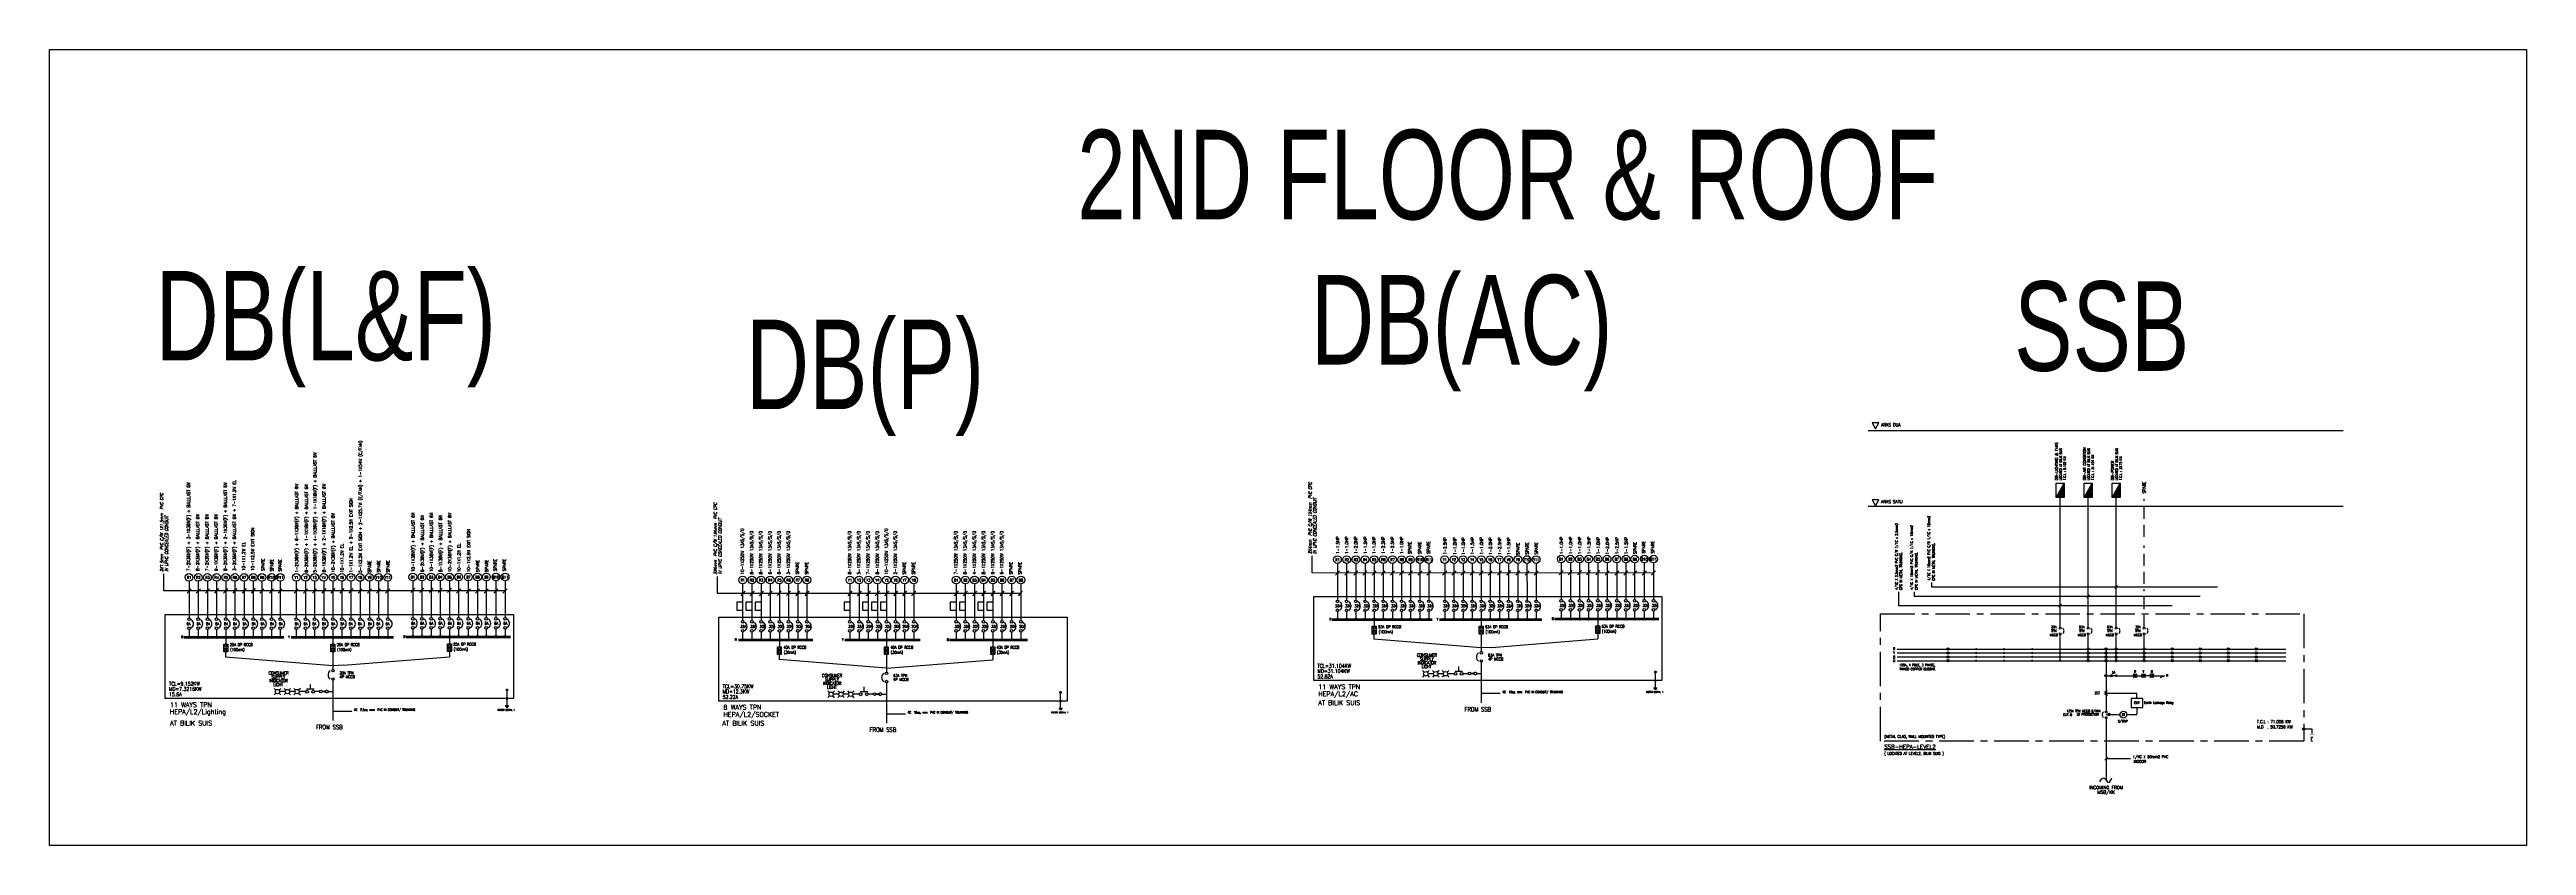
# Model space of a CAD drawing. Header units: millimetres. Extents: x 18708 to 781298, y -841 to 116768.
# Drawn here: x 421009 to 781298, y -841 to 114943 of the extents above; entities that cross this region are included whole.
import ezdxf
from ezdxf.enums import TextEntityAlignment as Align

# ---------------------------------------------------------------- set-up
doc = ezdxf.new("R2010")
doc.units = ezdxf.units.MM
for name, pattern in [('CENTERX2', [4, 2.5, -0.5, 0.5, -0.5]), ('DASHED', [0.75, 0.5, -0.25]), ('HIDDEN', [0.375, 0.25, -0.125])]:
    doc.linetypes.add(name, pattern=pattern)
for name, color, linetype in [('$_KOD', 7, 'Continuous'), ('BANGUNAN', 4, 'Continuous'), ('base bangunan', 7, 'Continuous'), ('E-DB', 1, 'Continuous'), ('E-SCHEM', 7, 'Continuous'), ('L4', 5, 'Continuous'), ('LAMPU', 7, 'Continuous'), ('LYT', 7, 'Continuous'), ('SCHEM', 7, 'Continuous'), ('TEL', 3, 'Continuous'), ('TEXT', 2, 'Continuous')]:
    doc.layers.add(name, color=color, linetype=linetype)
doc.styles.add('230', font='ROMANS.SHX', dxfattribs={"height": 230})
doc.styles.add('300', font='ROMANS', dxfattribs={"width": 0.75, "height": 300})
doc.styles.add('400', font='ROMANS.shx', dxfattribs={"width": 0.8, "height": 4})
doc.styles.add('ITALICC', font='ITALICC.SHX', dxfattribs={"width": 0.7})
doc.styles.add('ROMANC', font='ROMANC', dxfattribs={"width": 0.8, "height": 250})
doc.styles.add('ROMAND', font='ROMAND', dxfattribs={"width": 0.75, "height": 600})
doc.styles.add('ROMANS', font='ROMANS', dxfattribs={"width": 0.7})
doc.styles.add('SANSSERIF', font='SAS_____.pfb', dxfattribs={"width": 0.7, "height": 700})

# ---------------------------------------------------------------- blocks, each defined once
blk = doc.blocks.new('E-DB')
at = {"layer": 'E-DB'}
for p, q in [((-440, 480), (440, 480)), ((-440, 480), (440, 0)), ((-440, 0), (-440, 480)), ((440, 0), (-440, 0)), ((440, 480), (440, 0))]:
    blk.add_line(p, q, dxfattribs=at)
at = {"layer": 'E-DB', "color": 7}
blk.add_solid([(-440, 0), (-440, 480), (440, 0)], dxfattribs=at)

msp = doc.modelspace()

# ---------------------------------------------------------------- hatches: boundary and pattern name
at = {"layer": 'E-SCHEM'}
for points in [[(697006, 27722, 1.0000001), (697343, 27722, 1.0000001)], [(697006, 27158, 1.0000001), (697343, 27158, 1.0000001)], [(697006, 26593, 1.0000001), (697343, 26593, 1.0000001)], [(697006, 26029, 1.0000001), (697343, 26029, 1.0000001)], [(701080, 27722, 1.0000001), (701416, 27722, 1.0000001)], [(701080, 27158, 1.0000001), (701416, 27158, 1.0000001)], [(701080, 26593, 1.0000001), (701416, 26593, 1.0000001)], [(701080, 26029, 1.0000001), (701416, 26029, 1.0000001)], [(705154, 27722, 1.0000001), (705490, 27722, 1.0000001)], [(705154, 27158, 1.0000001), (705490, 27158, 1.0000001)], [(705154, 26593, 1.0000001), (705490, 26593, 1.0000001)], [(705154, 26029, 1.0000001), (705490, 26029, 1.0000001)], [(709227, 27722, 1.0000001), (709564, 27722, 1.0000001)], [(709227, 27158, 1.0000001), (709564, 27158, 1.0000001)], [(709227, 26593, 1.0000001), (709564, 26593, 1.0000001)], [(709227, 26029, 1.0000001), (709564, 26029, 1.0000001)], [(713301, 27722, 1.0000001), (713638, 27722, 1.0000001)], [(713301, 27158, 1.0000001), (713638, 27158, 1.0000001)], [(713301, 26593, 1.0000001), (713638, 26593, 1.0000001)], [(713301, 26029, 1.0000001), (713638, 26029, 1.0000001)], [(717375, 27722, 1.0000001), (717712, 27722, 1.0000001)], [(717375, 27158, 1.0000001), (717712, 27158, 1.0000001)], [(717375, 26593, 1.0000001), (717712, 26593, 1.0000001)], [(717375, 26029, 1.0000001), (717712, 26029, 1.0000001)], [(719981, 27722, 1.0000001), (720318, 27722, 1.0000001)], [(719981, 27158, 1.0000001), (720318, 27158, 1.0000001)], [(719981, 26593, 1.0000001), (720318, 26593, 1.0000001)], [(719981, 26029, 1.0000001), (720318, 26029, 1.0000001)], [(721449, 27722, 1.0000001), (721785, 27722, 1.0000001)], [(721449, 27158, 1.0000001), (721785, 27158, 1.0000001)], [(721449, 26593, 1.0000001), (721785, 26593, 1.0000001)], [(721449, 26029, 1.0000001), (721785, 26029, 1.0000001)], [(725523, 27722, 1.0000001), (725859, 27722, 1.0000001)], [(725523, 27158, 1.0000001), (725859, 27158, 1.0000001)], [(725523, 26593, 1.0000001), (725859, 26593, 1.0000001)], [(725523, 26029, 1.0000001), (725859, 26029, 1.0000001)], [(729596, 27722, 1.0000001), (729933, 27722, 1.0000001)], [(729596, 27158, 1.0000001), (729933, 27158, 1.0000001)], [(729596, 26593, 1.0000001), (729933, 26593, 1.0000001)], [(729596, 26029, 1.0000001), (729933, 26029, 1.0000001)], [(733670, 27722, 1.0000001), (734007, 27722, 1.0000001)], [(733670, 27158, 1.0000001), (734007, 27158, 1.0000001)], [(733670, 26593, 1.0000001), (734007, 26593, 1.0000001)], [(733670, 26029, 1.0000001), (734007, 26029, 1.0000001)], [(737744, 27722, 1.0000001), (738080, 27722, 1.0000001)], [(737744, 27158, 1.0000001), (738080, 27158, 1.0000001)], [(737744, 26593, 1.0000001), (738080, 26593, 1.0000001)], [(737744, 26029, 1.0000001), (738080, 26029, 1.0000001)], [(741818, 27722, 1.0000001), (742154, 27722, 1.0000001)], [(741818, 27158, 1.0000001), (742154, 27158, 1.0000001)], [(741818, 26593, 1.0000001), (742154, 26593, 1.0000001)], [(741818, 26029, 1.0000001), (742154, 26029, 1.0000001)], [(719981, 23847, 1.0000001), (720318, 23847, 1.0000001)], [(748723, 16112, 1.0000001), (749059, 16112, 1.0000001)]]:
    msp.add_hatch(color=1, dxfattribs=at).paths.add_polyline_path(points)
at = {"layer": 'SCHEM', "linetype": 'Continuous'}
msp.add_hatch(color=256, dxfattribs=at).paths.add_polyline_path([(720718, 18336), (720149, 18188), (720718, 18041)])

# ---------------------------------------------------------------- linework, layer by layer
at = {"layer": '$_KOD', "color": 3, "linetype": 'Continuous'}
for p, q in [((604675, 38797, 0), (604675, 41287, 0)), ((437630, 36198, 0), (437630, 38689, 0)), ((487269, 36190, 0), (437630, 36198, 0)), ((441618, 36513, 0), (441025, 35871, 0)), ((442953, 36513, 0), (442360, 35871, 0)), ((444288, 36513, 0), (443695, 35871, 0)), ((445597, 36521, 0), (445003, 35879, 0)), ((446926, 36521, 0), (446333, 35879, 0)), ((448265, 36521, 0), (447672, 35879, 0)), ((449603, 36521, 0), (449009, 35879, 0)), ((450932, 36521, 0), (450339, 35879, 0)), ((452198, 36507), (451605, 35865)), ((453588, 36507), (452995, 35865)), ((454863, 36505, 0), (454270, 35863, 0)), ((457192, 36513, 0), (456599, 35871, 0)), ((458552, 36513, 0), (457958, 35871, 0)), ((459862, 36513, 0), (459268, 35871, 0)), ((461186, 36517, 0), (460593, 35875, 0)), ((462515, 36517, 0), (461922, 35875, 0)), ((463815, 36517, 0), (463222, 35875, 0)), ((465154, 36525, 0), (464561, 35883, 0)), ((466483, 36515, 0), (465890, 35872, 0)), ((467832, 36505, 0), (467239, 35863, 0)), ((469162, 36504, 0), (468569, 35862, 0)), ((470491, 36504, 0), (469898, 35862, 0)), ((474156, 36579, 0), (473563, 35936, 0)), ((475466, 36579, 0), (474873, 35936, 0)), ((476800, 36579, 0), (476207, 35936, 0)), ((478130, 36580, 0), (477536, 35937, 0)), ((479478, 36579, 0), (478885, 35937, 0)), ((480816, 36512, 0), (480223, 35870, 0)), ((482221, 36512, 0), (481628, 35870, 0)), ((483541, 36502, 0), (482948, 35860, 0)), ((484822, 36502, 0), (484229, 35860, 0)), ((486227, 36501, 0), (485634, 35859, 0)), ((487556, 36501, 0), (486963, 35859, 0)), ((518158, 35818, 0), (518158, 38309, 0)), ((522146, 36132, 0), (521553, 35490, 0)), ((523481, 36132, 0), (522888, 35490, 0)), ((524815, 36132, 0), (524222, 35490, 0)), ((526124, 36141, 0), (525531, 35499, 0)), ((527453, 36141, 0), (526860, 35499, 0)), ((528792, 36141, 0), (528199, 35499, 0)), ((530121, 36130, 0), (529528, 35488, 0)), ((531450, 36133, 0), (530857, 35491, 0)), ((537720, 36132, 0), (537127, 35490, 0)), ((539079, 36132, 0), (538486, 35490, 0)), ((540389, 36132, 0), (539796, 35490, 0)), ((541713, 36137, 0), (541120, 35495, 0)), ((543043, 36137, 0), (542449, 35495, 0)), ((544343, 36137, 0), (543750, 35495, 0)), ((545672, 36130, 0), (545079, 35488, 0)), ((547002, 36132, 0), (546409, 35490, 0)), ((553188, 36132, 0), (552595, 35490, 0)), ((554498, 36132, 0), (553905, 35490, 0)), ((555833, 36132, 0), (555239, 35490, 0)), ((557162, 36133, 0), (556569, 35491, 0)), ((558510, 36133, 0), (557917, 35491, 0)), ((559839, 36133, 0), (559246, 35491, 0)), ((561244, 36133, 0), (560651, 35491, 0)), ((562497, 36133, 0), (561904, 35491, 0)), ((654313, 38788, 0), (604675, 38797, 0)), ((608663, 39111, 0), (608070, 38469, 0)), ((609998, 39111, 0), (609404, 38469, 0)), ((611332, 39111, 0), (610739, 38469, 0)), ((612641, 39120, 0), (612048, 38478, 0)), ((613970, 39119, 0), (613377, 38477, 0)), ((615309, 39119, 0), (614716, 38477, 0)), ((616654, 39120, 0), (616060, 38478, 0)), ((617983, 39120, 0), (617390, 38478, 0)), ((619258, 39120), (618665, 38478)), ((620648, 39120), (620054, 38478)), ((621923, 39120, 0), (621330, 38478, 0)), ((624237, 39111, 0), (623644, 38469, 0)), ((625596, 39111, 0), (625003, 38469, 0)), ((626906, 39111, 0), (626313, 38469, 0)), ((628230, 39116, 0), (627637, 38474, 0)), ((629559, 39115, 0), (628966, 38473, 0)), ((630860, 39115, 0), (630267, 38473, 0)), ((632205, 39119, 0), (631612, 38477, 0)), ((633534, 39136, 0), (632941, 38494, 0)), ((634877, 39120, 0), (634284, 38478, 0)), ((636222, 39120, 0), (635628, 38478, 0)), ((637551, 39119, 0), (636958, 38477, 0)), ((641200, 39177, 0), (640607, 38535, 0)), ((642510, 39177, 0), (641917, 38535, 0)), ((643845, 39177, 0), (643252, 38535, 0)), ((645174, 39178, 0), (644581, 38536, 0)), ((646522, 39178, 0), (645929, 38536, 0)), ((647867, 39120, 0), (647274, 38478, 0)), ((649272, 39120, 0), (648679, 38478, 0)), ((650601, 39120, 0), (650008, 38478, 0)), ((651882, 39127, 0), (651289, 38485, 0)), ((653287, 39117, 0), (652694, 38474, 0)), ((654616, 39120, 0), (654023, 38478, 0)), ((562286, 35822, 0), (518158, 35818, 0))]:
    msp.add_line(p, q, dxfattribs=at)
for p, q in [((521830, 34548, 0), (520972, 34548, 0)), ((520972, 34548, 0), (520972, 33397, 0)), ((520972, 33397, 0), (521830, 33397, 0)), ((523169, 34548, 0), (522311, 34548, 0)), ((522311, 34548, 0), (522311, 33397, 0)), ((522311, 33397, 0), (523169, 33397, 0)), ((524508, 34548, 0), (523650, 34548, 0)), ((523650, 34548, 0), (523650, 33397, 0)), ((523650, 33397, 0), (524508, 33397, 0)), ((537429, 34548, 0), (536571, 34548, 0)), ((536571, 34548, 0), (536571, 33397, 0)), ((536571, 33397, 0), (537429, 33397, 0)), ((540097, 34548, 0), (539239, 34548, 0)), ((539239, 34548, 0), (539239, 33397, 0)), ((539239, 33397, 0), (540097, 33397, 0)), ((541426, 34548, 0), (540568, 34548, 0)), ((540568, 34548, 0), (540568, 33397, 0)), ((540568, 33397, 0), (541426, 33397, 0)), ((542755, 34548, 0), (541897, 34548, 0)), ((541897, 34548, 0), (541897, 33397, 0)), ((541897, 33397, 0), (542755, 33397, 0)), ((552887, 34548, 0), (552029, 34548, 0)), ((552029, 34548, 0), (552029, 33397, 0)), ((552029, 33397, 0), (552887, 33397, 0)), ((554216, 34548, 0), (553358, 34548, 0)), ((553358, 34548, 0), (553358, 33397, 0)), ((553358, 33397, 0), (554216, 33397, 0)), ((556874, 34548, 0), (556016, 34548, 0)), ((556016, 34548, 0), (556016, 33397, 0)), ((556016, 33397, 0), (556874, 33397, 0)), ((558222, 34548, 0), (557364, 34548, 0)), ((557364, 34548, 0), (557364, 33397, 0)), ((557364, 33397, 0), (558222, 33397, 0)), ((453684, 22015, 0), (453935, 21764, 0)), ((454640, 22015, 0), (454389, 21764, 0)), ((455126, 22015, 0), (455377, 21764, 0)), ((456082, 22015, 0), (455831, 21764, 0)), ((456541, 22015, 0), (456792, 21764, 0)), ((457497, 22015, 0), (457246, 21764, 0)), ((461360, 21760, 0), (460491, 21373, 0)), ((460491, 21760, 0), (461360, 21373, 0)), ((534212, 21635, 0), (534463, 21384, 0)), ((535168, 21635, 0), (534917, 21384, 0)), ((535654, 21635, 0), (535905, 21384, 0)), ((536610, 21635, 0), (536358, 21384, 0)), ((537068, 21635, 0), (537320, 21384, 0)), ((538025, 21635, 0), (537773, 21384, 0)), ((620729, 24614, 0), (620980, 24362, 0)), ((620980, 23909, 0), (620729, 23657, 0)), ((621685, 24614, 0), (621434, 24362, 0)), ((621434, 23909, 0), (621685, 23657, 0)), ((622328, 24135, 0), (621528, 24135, 0)), ((622170, 24614, 0), (622422, 24362, 0)), ((622422, 23909, 0), (622170, 23657, 0)), ((623127, 24614, 0), (622875, 24362, 0)), ((622875, 23909, 0), (623127, 23657, 0)), ((623743, 24135, 0), (622969, 24135, 0)), ((623585, 24614, 0), (623837, 24362, 0)), ((623837, 23909, 0), (623585, 23657, 0)), ((624542, 24614, 0), (624290, 24362, 0)), ((624290, 23909, 0), (624542, 23657, 0)), ((625302, 24135, 0), (624384, 24135, 0)), ((628405, 24358, 0), (627535, 23972, 0)), ((627535, 24358, 0), (628405, 23972, 0)), ((628576, 24165, 0), (629272, 24165, 0)), ((453935, 21310, 0), (453684, 21059, 0)), ((454389, 21310, 0), (454640, 21059, 0)), ((455283, 21537, 0), (454483, 21537, 0)), ((455377, 21310, 0), (455126, 21059, 0)), ((455831, 21310, 0), (456082, 21059, 0)), ((456698, 21537, 0), (455925, 21537, 0)), ((456792, 21310, 0), (456541, 21059, 0)), ((457246, 21310, 0), (457497, 21059, 0)), ((458257, 21537, 0), (457340, 21537, 0)), ((461532, 21567, 0), (462228, 21567, 0)), ((534463, 20930, 0), (534212, 20679, 0)), ((534917, 20930, 0), (535168, 20679, 0)), ((535811, 21157, 0), (535011, 21157, 0)), ((535905, 20930, 0), (535654, 20679, 0)), ((536358, 20930, 0), (536610, 20679, 0)), ((537226, 21157, 0), (536452, 21157, 0)), ((537320, 20930, 0), (537068, 20679, 0)), ((537773, 20930, 0), (538025, 20679, 0)), ((538785, 21157, 0), (537867, 21157, 0)), ((541888, 21380, 0), (541018, 20993, 0)), ((541018, 21380, 0), (541888, 20993, 0)), ((542060, 21186, 0), (542755, 21186, 0))]:
    msp.add_line(p, q)
at = {"color": 0}
for p, q in [((441153, 29520, 0), (441153, 29379, 0)), ((441186, 29567, 0), (441186, 29331, 0)), ((441220, 29593, 0), (441220, 29306, 0)), ((441254, 29607, 0), (441254, 29291, 0)), ((441287, 29614, 0), (441287, 29284, 0)), ((441321, 29614, 0), (441321, 29285, 0)), ((441354, 29607, 0), (441354, 29292, 0)), ((441388, 29591, 0), (441388, 29307, 0)), ((441421, 29565, 0), (441421, 29333, 0)), ((441455, 29515, 0), (441455, 29383, 0)), ((442492, 29520, 0), (442492, 29379, 0)), ((442525, 29567, 0), (442525, 29331, 0)), ((442559, 29593, 0), (442559, 29306, 0)), ((442592, 29607, 0), (442592, 29291, 0)), ((442626, 29614, 0), (442626, 29284, 0)), ((442659, 29614, 0), (442659, 29285, 0)), ((442693, 29607, 0), (442693, 29292, 0)), ((442726, 29591, 0), (442726, 29307, 0)), ((442760, 29565, 0), (442760, 29333, 0)), ((442793, 29515, 0), (442793, 29383, 0)), ((443830, 29520, 0), (443830, 29379, 0)), ((443864, 29567, 0), (443864, 29331, 0)), ((443897, 29593, 0), (443897, 29306, 0)), ((443931, 29607, 0), (443931, 29291, 0)), ((443964, 29614, 0), (443964, 29284, 0)), ((443998, 29614, 0), (443998, 29285, 0)), ((444032, 29607, 0), (444032, 29292, 0)), ((444065, 29591, 0), (444065, 29307, 0)), ((444099, 29565, 0), (444099, 29333, 0)), ((444132, 29515, 0), (444132, 29383, 0)), ((445160, 29520, 0), (445160, 29379, 0)), ((445193, 29567, 0), (445193, 29331, 0)), ((445227, 29593, 0), (445227, 29306, 0)), ((445260, 29607, 0), (445260, 29291, 0)), ((445294, 29614, 0), (445294, 29284, 0)), ((445327, 29614, 0), (445327, 29285, 0)), ((445361, 29607, 0), (445361, 29292, 0)), ((445394, 29591, 0), (445394, 29307, 0)), ((445428, 29565, 0), (445428, 29333, 0)), ((445461, 29515, 0), (445461, 29383, 0)), ((446556, 29593, 0), (446556, 29306, 0)), ((446589, 29607, 0), (446589, 29291, 0)), ((446623, 29614, 0), (446623, 29284, 0)), ((446656, 29614, 0), (446656, 29285, 0)), ((446690, 29607, 0), (446690, 29292, 0)), ((446723, 29591, 0), (446723, 29307, 0)), ((447818, 29520, 0), (447818, 29379, 0)), ((447851, 29567, 0), (447851, 29331, 0)), ((447885, 29593, 0), (447885, 29306, 0)), ((447918, 29607, 0), (447918, 29291, 0)), ((447952, 29614, 0), (447952, 29284, 0)), ((447985, 29614, 0), (447985, 29285, 0)), ((448019, 29607, 0), (448019, 29292, 0)), ((448052, 29591, 0), (448052, 29307, 0)), ((448086, 29565, 0), (448086, 29333, 0)), ((448120, 29515, 0), (448120, 29383, 0)), ((449224, 29593, 0), (449224, 29306, 0)), ((449257, 29607, 0), (449257, 29291, 0)), ((449291, 29614, 0), (449291, 29284, 0)), ((449324, 29614, 0), (449324, 29285, 0)), ((449358, 29607, 0), (449358, 29292, 0)), ((449391, 29591, 0), (449391, 29307, 0)), ((450553, 29593, 0), (450553, 29306, 0)), ((450586, 29607, 0), (450586, 29291, 0)), ((450620, 29614, 0), (450620, 29284, 0)), ((450653, 29614, 0), (450653, 29285, 0)), ((450687, 29607, 0), (450687, 29292, 0)), ((450720, 29591, 0), (450720, 29307, 0)), ((451828, 29593), (451828, 29306)), ((451862, 29608), (451862, 29292)), ((451895, 29615), (451895, 29285)), ((451929, 29614), (451929, 29285)), ((451962, 29607), (451962, 29292)), ((451996, 29592), (451996, 29308)), ((453218, 29593), (453218, 29306)), ((453251, 29608), (453251, 29292)), ((453285, 29615), (453285, 29285)), ((453318, 29614), (453318, 29285)), ((453352, 29607), (453352, 29292)), ((453385, 29592), (453385, 29308)), ((454493, 29594, 0), (454493, 29307, 0)), ((454526, 29608, 0), (454526, 29292, 0)), ((454560, 29615, 0), (454560, 29285, 0)), ((454594, 29615, 0), (454594, 29286, 0)), ((454627, 29608, 0), (454627, 29293, 0)), ((454661, 29593, 0), (454661, 29308, 0)), ((456752, 29520, 0), (456752, 29379, 0)), ((456785, 29567, 0), (456785, 29331, 0)), ((456819, 29593, 0), (456819, 29306, 0)), ((456852, 29607, 0), (456852, 29291, 0)), ((456886, 29614, 0), (456886, 29284, 0)), ((456919, 29614, 0), (456919, 29285, 0)), ((456953, 29607, 0), (456953, 29292, 0)), ((456986, 29591, 0), (456986, 29307, 0)), ((457020, 29565, 0), (457020, 29333, 0)), ((457053, 29515, 0), (457053, 29383, 0)), ((458090, 29520, 0), (458090, 29379, 0)), ((458124, 29567, 0), (458124, 29331, 0)), ((458157, 29593, 0), (458157, 29306, 0)), ((458191, 29607, 0), (458191, 29291, 0)), ((458224, 29614, 0), (458224, 29284, 0)), ((458258, 29614, 0), (458258, 29285, 0)), ((458291, 29607, 0), (458291, 29292, 0)), ((458325, 29591, 0), (458325, 29307, 0)), ((458358, 29565, 0), (458358, 29333, 0)), ((458392, 29515, 0), (458392, 29383, 0)), ((459419, 29520, 0), (459419, 29379, 0)), ((459453, 29567, 0), (459453, 29331, 0)), ((459487, 29593, 0), (459487, 29306, 0)), ((459520, 29607, 0), (459520, 29291, 0)), ((459554, 29614, 0), (459554, 29284, 0)), ((459587, 29614, 0), (459587, 29285, 0)), ((459621, 29607, 0), (459621, 29292, 0)), ((459654, 29591, 0), (459654, 29307, 0)), ((459685, 29560, 0), (459685, 29329, 0)), ((459719, 29510, 0), (459719, 29379, 0)), ((460786, 29520, 0), (460786, 29379, 0)), ((460820, 29567, 0), (460820, 29331, 0)), ((460849, 29607, 0), (460849, 29291, 0)), ((460853, 29593, 0), (460853, 29306, 0)), ((460883, 29614, 0), (460883, 29284, 0)), ((460916, 29614, 0), (460916, 29285, 0)), ((460950, 29607, 0), (460950, 29292, 0)), ((460983, 29591, 0), (460983, 29307, 0)), ((461017, 29565, 0), (461017, 29333, 0)), ((461050, 29515, 0), (461050, 29383, 0)), ((462078, 29520, 0), (462078, 29379, 0)), ((462078, 29520, 0), (462078, 29379, 0)), ((462111, 29567, 0), (462111, 29331, 0)), ((462111, 29567, 0), (462111, 29331, 0)), ((462145, 29593, 0), (462145, 29306, 0)), ((462145, 29593, 0), (462145, 29306, 0)), ((462178, 29607, 0), (462178, 29291, 0)), ((462178, 29607, 0), (462178, 29291, 0)), ((462212, 29614, 0), (462212, 29284, 0)), ((462212, 29614, 0), (462212, 29284, 0)), ((462245, 29614, 0), (462245, 29285, 0)), ((462245, 29614, 0), (462245, 29285, 0)), ((462279, 29607, 0), (462279, 29292, 0)), ((462279, 29607, 0), (462279, 29292, 0)), ((462312, 29591, 0), (462312, 29307, 0)), ((462312, 29591, 0), (462312, 29307, 0)), ((462346, 29565, 0), (462346, 29333, 0)), ((462346, 29565, 0), (462346, 29333, 0)), ((462379, 29515, 0), (462379, 29383, 0)), ((462379, 29515, 0), (462379, 29383, 0)), ((463378, 29520, 0), (463378, 29379, 0)), ((463412, 29567, 0), (463412, 29331, 0)), ((463445, 29593, 0), (463445, 29306, 0)), ((463479, 29607, 0), (463479, 29291, 0)), ((463512, 29614, 0), (463512, 29284, 0)), ((463546, 29614, 0), (463546, 29285, 0)), ((463579, 29607, 0), (463579, 29292, 0)), ((463613, 29591, 0), (463613, 29307, 0)), ((463646, 29565, 0), (463646, 29333, 0)), ((463680, 29515, 0), (463680, 29383, 0)), ((464774, 29593, 0), (464774, 29306, 0)), ((464808, 29607, 0), (464808, 29291, 0)), ((464841, 29614, 0), (464841, 29284, 0)), ((464875, 29614, 0), (464875, 29285, 0)), ((464909, 29607, 0), (464909, 29292, 0)), ((464942, 29591, 0), (464942, 29307, 0)), ((466104, 29588, 0), (466104, 29301, 0)), ((466137, 29603, 0), (466137, 29287, 0)), ((466171, 29610, 0), (466171, 29280, 0)), ((466204, 29609, 0), (466204, 29280, 0)), ((466238, 29602, 0), (466238, 29287, 0)), ((466271, 29587, 0), (466271, 29303, 0)), ((467395, 29524, 0), (467395, 29383, 0)), ((467429, 29572, 0), (467429, 29336, 0)), ((467462, 29597, 0), (467462, 29310, 0)), ((467496, 29612, 0), (467496, 29296, 0)), ((467529, 29619, 0), (467529, 29289, 0)), ((467563, 29618, 0), (467563, 29289, 0)), ((467596, 29611, 0), (467596, 29296, 0)), ((467630, 29596, 0), (467630, 29312, 0)), ((467663, 29569, 0), (467663, 29338, 0)), ((467697, 29520, 0), (467697, 29388, 0)), ((468791, 29597, 0), (468791, 29310, 0)), ((468825, 29612, 0), (468825, 29296, 0)), ((468858, 29619, 0), (468858, 29289, 0)), ((468892, 29618, 0), (468892, 29289, 0)), ((468925, 29611, 0), (468925, 29296, 0)), ((468959, 29596, 0), (468959, 29312, 0)), ((470121, 29593, 0), (470121, 29306, 0)), ((470154, 29607, 0), (470154, 29291, 0)), ((470188, 29614, 0), (470188, 29284, 0)), ((470221, 29614, 0), (470221, 29285, 0)), ((470255, 29607, 0), (470255, 29292, 0)), ((470288, 29591, 0), (470288, 29307, 0)), ((473705, 29586, 0), (473705, 29444, 0)), ((473739, 29633, 0), (473739, 29397, 0)), ((473772, 29659, 0), (473772, 29372, 0)), ((473806, 29673, 0), (473806, 29357, 0)), ((473839, 29680, 0), (473839, 29350, 0)), ((473873, 29680, 0), (473873, 29350, 0)), ((473906, 29673, 0), (473906, 29358, 0)), ((473940, 29657, 0), (473940, 29373, 0)), ((473973, 29631, 0), (473973, 29399, 0)), ((474007, 29581, 0), (474007, 29449, 0)), ((475034, 29586, 0), (475034, 29444, 0)), ((475068, 29633, 0), (475068, 29397, 0)), ((475101, 29659, 0), (475101, 29372, 0)), ((475135, 29673, 0), (475135, 29357, 0)), ((475168, 29680, 0), (475168, 29350, 0)), ((475202, 29680, 0), (475202, 29350, 0)), ((475235, 29673, 0), (475235, 29358, 0)), ((475269, 29657, 0), (475269, 29373, 0)), ((475302, 29631, 0), (475302, 29399, 0)), ((475336, 29581, 0), (475336, 29449, 0)), ((476363, 29586, 0), (476363, 29444, 0)), ((476397, 29633, 0), (476397, 29397, 0)), ((476430, 29659, 0), (476430, 29372, 0)), ((476464, 29673, 0), (476464, 29357, 0)), ((476497, 29680, 0), (476497, 29350, 0)), ((476531, 29680, 0), (476531, 29350, 0)), ((476564, 29673, 0), (476564, 29358, 0)), ((476598, 29657, 0), (476598, 29373, 0)), ((476632, 29631, 0), (476632, 29399, 0)), ((476665, 29581, 0), (476665, 29449, 0)), ((477692, 29586, 0), (477692, 29444, 0)), ((477726, 29633, 0), (477726, 29397, 0)), ((477760, 29659, 0), (477760, 29372, 0)), ((477793, 29673, 0), (477793, 29357, 0)), ((477827, 29680, 0), (477827, 29350, 0)), ((477860, 29680, 0), (477860, 29350, 0)), ((477894, 29673, 0), (477894, 29358, 0)), ((477927, 29657, 0), (477927, 29373, 0)), ((477961, 29631, 0), (477961, 29399, 0)), ((477994, 29581, 0), (477994, 29449, 0)), ((479041, 29586, 0), (479041, 29444, 0)), ((479042, 29586, 0), (479042, 29444, 0)), ((479074, 29633, 0), (479074, 29397, 0)), ((479076, 29633, 0), (479076, 29397, 0)), ((479108, 29659, 0), (479108, 29372, 0)), ((479109, 29659, 0), (479109, 29372, 0)), ((479141, 29673, 0), (479141, 29357, 0)), ((479143, 29673, 0), (479143, 29357, 0)), ((479175, 29680, 0), (479175, 29350, 0)), ((479176, 29680, 0), (479176, 29350, 0)), ((479208, 29680, 0), (479208, 29350, 0)), ((479210, 29680, 0), (479210, 29350, 0)), ((479242, 29673, 0), (479242, 29358, 0)), ((479243, 29673, 0), (479243, 29358, 0)), ((479275, 29657, 0), (479275, 29373, 0)), ((479277, 29657, 0), (479277, 29373, 0)), ((479309, 29631, 0), (479309, 29399, 0)), ((479310, 29631, 0), (479310, 29399, 0)), ((479342, 29581, 0), (479342, 29449, 0)), ((479344, 29581, 0), (479344, 29449, 0)), ((480370, 29586, 0), (480370, 29444, 0)), ((480403, 29633, 0), (480403, 29397, 0)), ((480437, 29659, 0), (480437, 29372, 0)), ((480470, 29673, 0), (480470, 29357, 0)), ((480504, 29680, 0), (480504, 29350, 0)), ((480538, 29680, 0), (480538, 29350, 0)), ((480571, 29673, 0), (480571, 29358, 0)), ((480605, 29657, 0), (480605, 29373, 0)), ((480638, 29631, 0), (480638, 29399, 0)), ((480672, 29581, 0), (480672, 29449, 0)), ((481808, 29633, 0), (481808, 29397, 0)), ((481842, 29659, 0), (481842, 29372, 0)), ((481875, 29673, 0), (481875, 29357, 0)), ((481909, 29680, 0), (481909, 29350, 0)), ((481942, 29680, 0), (481942, 29350, 0)), ((481976, 29673, 0), (481976, 29358, 0)), ((482009, 29657, 0), (482009, 29373, 0)), ((482043, 29631, 0), (482043, 29399, 0)), ((483137, 29633, 0), (483137, 29397, 0)), ((483171, 29659, 0), (483171, 29372, 0)), ((483204, 29673, 0), (483204, 29357, 0)), ((483238, 29680, 0), (483238, 29350, 0)), ((483272, 29680, 0), (483272, 29350, 0)), ((483305, 29673, 0), (483305, 29358, 0)), ((483339, 29657, 0), (483339, 29373, 0)), ((483372, 29631, 0), (483372, 29399, 0)), ((484385, 29586, 0), (484385, 29444, 0)), ((484419, 29633, 0), (484419, 29397, 0)), ((484452, 29659, 0), (484452, 29372, 0)), ((484486, 29673, 0), (484486, 29357, 0)), ((484519, 29680, 0), (484519, 29350, 0)), ((484553, 29680, 0), (484553, 29350, 0)), ((484586, 29673, 0), (484586, 29358, 0)), ((484620, 29657, 0), (484620, 29373, 0)), ((484653, 29631, 0), (484653, 29399, 0)), ((484687, 29581, 0), (484687, 29449, 0)), ((485823, 29633, 0), (485823, 29397, 0)), ((485857, 29659, 0), (485857, 29372, 0)), ((485890, 29673, 0), (485890, 29357, 0)), ((485924, 29680, 0), (485924, 29350, 0)), ((485958, 29680, 0), (485958, 29350, 0)), ((485991, 29673, 0), (485991, 29358, 0)), ((486025, 29657, 0), (486025, 29373, 0)), ((486058, 29631, 0), (486058, 29399, 0)), ((487153, 29633, 0), (487153, 29397, 0)), ((487186, 29659, 0), (487186, 29372, 0)), ((487220, 29673, 0), (487220, 29357, 0)), ((487253, 29680, 0), (487253, 29350, 0)), ((487287, 29680, 0), (487287, 29350, 0)), ((487320, 29673, 0), (487320, 29358, 0)), ((487354, 29657, 0), (487354, 29373, 0)), ((487387, 29631, 0), (487387, 29399, 0)), ((521681, 29140, 0), (521681, 28998, 0)), ((521714, 29187, 0), (521714, 28951, 0)), ((521748, 29212, 0), (521748, 28926, 0)), ((521781, 29227, 0), (521781, 28911, 0)), ((521815, 29234, 0), (521815, 28904, 0)), ((521848, 29234, 0), (521848, 28904, 0)), ((521882, 29226, 0), (521882, 28912, 0)), ((521915, 29211, 0), (521915, 28927, 0)), ((521949, 29185, 0), (521949, 28953, 0)), ((521982, 29135, 0), (521982, 29003, 0)), ((523019, 29140, 0), (523019, 28998, 0)), ((523053, 29187, 0), (523053, 28951, 0)), ((523086, 29212, 0), (523086, 28926, 0)), ((523120, 29227, 0), (523120, 28911, 0)), ((523153, 29234, 0), (523153, 28904, 0)), ((523187, 29234, 0), (523187, 28904, 0)), ((523220, 29226, 0), (523220, 28912, 0)), ((523254, 29211, 0), (523254, 28927, 0)), ((523287, 29185, 0), (523287, 28953, 0)), ((523321, 29135, 0), (523321, 29003, 0)), ((524358, 29140, 0), (524358, 28998, 0)), ((524392, 29187, 0), (524392, 28951, 0)), ((524425, 29212, 0), (524425, 28926, 0)), ((524459, 29227, 0), (524459, 28911, 0)), ((524492, 29234, 0), (524492, 28904, 0)), ((524526, 29234, 0), (524526, 28904, 0)), ((524559, 29226, 0), (524559, 28912, 0)), ((524593, 29211, 0), (524593, 28927, 0)), ((524626, 29185, 0), (524626, 28953, 0)), ((524660, 29135, 0), (524660, 29003, 0)), ((525687, 29140, 0), (525687, 28998, 0)), ((525721, 29187, 0), (525721, 28951, 0)), ((525754, 29212, 0), (525754, 28926, 0)), ((525788, 29227, 0), (525788, 28911, 0)), ((525821, 29234, 0), (525821, 28904, 0)), ((525855, 29234, 0), (525855, 28904, 0)), ((525888, 29226, 0), (525888, 28912, 0)), ((525922, 29211, 0), (525922, 28927, 0)), ((525955, 29185, 0), (525955, 28953, 0)), ((525989, 29135, 0), (525989, 29003, 0)), ((527083, 29212, 0), (527083, 28926, 0)), ((527117, 29227, 0), (527117, 28911, 0)), ((527150, 29234, 0), (527150, 28904, 0)), ((527184, 29234, 0), (527184, 28904, 0)), ((527217, 29226, 0), (527217, 28912, 0)), ((527251, 29211, 0), (527251, 28927, 0)), ((528345, 29140, 0), (528345, 28998, 0)), ((528379, 29187, 0), (528379, 28951, 0)), ((528412, 29212, 0), (528412, 28926, 0)), ((528446, 29227, 0), (528446, 28911, 0)), ((528480, 29234, 0), (528480, 28904, 0)), ((528513, 29234, 0), (528513, 28904, 0)), ((528547, 29226, 0), (528547, 28912, 0)), ((528580, 29211, 0), (528580, 28927, 0)), ((528614, 29185, 0), (528614, 28953, 0)), ((528647, 29135, 0), (528647, 29003, 0)), ((529751, 29212, 0), (529751, 28926, 0)), ((529785, 29227, 0), (529785, 28911, 0)), ((529818, 29234, 0), (529818, 28904, 0)), ((529852, 29234, 0), (529852, 28904, 0)), ((529885, 29226, 0), (529885, 28912, 0)), ((529919, 29211, 0), (529919, 28927, 0)), ((531080, 29212, 0), (531080, 28926, 0)), ((531114, 29227, 0), (531114, 28911, 0)), ((531147, 29234, 0), (531147, 28904, 0)), ((531181, 29234, 0), (531181, 28904, 0)), ((531214, 29226, 0), (531214, 28912, 0)), ((531248, 29211, 0), (531248, 28927, 0)), ((537279, 29140, 0), (537279, 28998, 0)), ((537313, 29187, 0), (537313, 28951, 0)), ((537346, 29212, 0), (537346, 28926, 0)), ((537380, 29227, 0), (537380, 28911, 0)), ((537413, 29234, 0), (537413, 28904, 0)), ((537447, 29234, 0), (537447, 28904, 0)), ((537480, 29226, 0), (537480, 28912, 0)), ((537514, 29211, 0), (537514, 28927, 0)), ((537547, 29185, 0), (537547, 28953, 0)), ((537581, 29135, 0), (537581, 29003, 0)), ((538618, 29140, 0), (538618, 28998, 0)), ((538651, 29187, 0), (538651, 28951, 0)), ((538685, 29212, 0), (538685, 28926, 0)), ((538718, 29227, 0), (538718, 28911, 0)), ((538752, 29234, 0), (538752, 28904, 0)), ((538786, 29234, 0), (538786, 28904, 0)), ((538819, 29226, 0), (538819, 28912, 0)), ((538853, 29211, 0), (538853, 28927, 0)), ((538886, 29185, 0), (538886, 28953, 0)), ((538920, 29135, 0), (538920, 29003, 0)), ((539947, 29140, 0), (539947, 28998, 0)), ((539981, 29187, 0), (539981, 28951, 0)), ((540014, 29212, 0), (540014, 28926, 0)), ((540048, 29227, 0), (540048, 28911, 0)), ((540081, 29234, 0), (540081, 28904, 0)), ((540115, 29234, 0), (540115, 28904, 0)), ((540148, 29226, 0), (540148, 28912, 0)), ((540182, 29211, 0), (540182, 28927, 0)), ((540213, 29180, 0), (540213, 28949, 0)), ((540246, 29130, 0), (540246, 28999, 0)), ((541314, 29140, 0), (541314, 28998, 0)), ((541347, 29187, 0), (541347, 28951, 0)), ((541377, 29227, 0), (541377, 28911, 0)), ((541381, 29212, 0), (541381, 28926, 0)), ((541410, 29234, 0), (541410, 28904, 0)), ((541444, 29234, 0), (541444, 28904, 0)), ((541477, 29226, 0), (541477, 28912, 0)), ((541511, 29211, 0), (541511, 28927, 0)), ((541544, 29185, 0), (541544, 28953, 0)), ((541578, 29135, 0), (541578, 29003, 0)), ((542605, 29140, 0), (542605, 28998, 0)), ((542605, 29140, 0), (542605, 28998, 0)), ((542639, 29187, 0), (542639, 28951, 0)), ((542639, 29187, 0), (542639, 28951, 0)), ((542672, 29212, 0), (542672, 28926, 0)), ((542672, 29212, 0), (542672, 28926, 0)), ((542706, 29227, 0), (542706, 28911, 0)), ((542706, 29227, 0), (542706, 28911, 0)), ((542739, 29234, 0), (542739, 28904, 0)), ((542739, 29234, 0), (542739, 28904, 0)), ((542773, 29234, 0), (542773, 28904, 0)), ((542773, 29234, 0), (542773, 28904, 0)), ((542806, 29226, 0), (542806, 28912, 0)), ((542806, 29226, 0), (542806, 28912, 0)), ((542840, 29211, 0), (542840, 28927, 0)), ((542840, 29211, 0), (542840, 28927, 0)), ((542874, 29185, 0), (542874, 28953, 0)), ((542874, 29185, 0), (542874, 28953, 0)), ((542907, 29135, 0), (542907, 29003, 0)), ((542907, 29135, 0), (542907, 29003, 0)), ((543906, 29140, 0), (543906, 28998, 0)), ((543939, 29187, 0), (543939, 28951, 0)), ((543973, 29212, 0), (543973, 28926, 0)), ((544006, 29227, 0), (544006, 28911, 0)), ((544040, 29234, 0), (544040, 28904, 0)), ((544073, 29234, 0), (544073, 28904, 0)), ((544107, 29226, 0), (544107, 28912, 0)), ((544140, 29211, 0), (544140, 28927, 0)), ((544174, 29185, 0), (544174, 28953, 0)), ((544208, 29135, 0), (544208, 29003, 0)), ((545302, 29212, 0), (545302, 28926, 0)), ((545336, 29227, 0), (545336, 28911, 0)), ((545369, 29234, 0), (545369, 28904, 0)), ((545403, 29234, 0), (545403, 28904, 0)), ((545436, 29226, 0), (545436, 28912, 0)), ((545470, 29211, 0), (545470, 28927, 0)), ((546631, 29208, 0), (546631, 28921, 0)), ((546665, 29223, 0), (546665, 28906, 0)), ((546698, 29229, 0), (546698, 28900, 0)), ((546732, 29229, 0), (546732, 28900, 0)), ((546765, 29222, 0), (546765, 28907, 0)), ((546799, 29207, 0), (546799, 28922, 0)), ((552737, 29140, 0), (552737, 28998, 0)), ((552771, 29187, 0), (552771, 28951, 0)), ((552804, 29212, 0), (552804, 28926, 0)), ((552838, 29227, 0), (552838, 28911, 0)), ((552871, 29234, 0), (552871, 28904, 0)), ((552905, 29234, 0), (552905, 28904, 0)), ((552938, 29226, 0), (552938, 28912, 0)), ((552972, 29211, 0), (552972, 28927, 0)), ((553005, 29185, 0), (553005, 28953, 0)), ((553039, 29135, 0), (553039, 29003, 0)), ((554066, 29140, 0), (554066, 28998, 0)), ((554100, 29187, 0), (554100, 28951, 0)), ((554133, 29212, 0), (554133, 28926, 0)), ((554167, 29227, 0), (554167, 28911, 0)), ((554200, 29234, 0), (554200, 28904, 0)), ((554234, 29234, 0), (554234, 28904, 0)), ((554267, 29226, 0), (554267, 28912, 0)), ((554301, 29211, 0), (554301, 28927, 0)), ((554334, 29185, 0), (554334, 28953, 0)), ((554368, 29135, 0), (554368, 29003, 0)), ((555395, 29140, 0), (555395, 28998, 0)), ((555429, 29187, 0), (555429, 28951, 0)), ((555462, 29212, 0), (555462, 28926, 0)), ((555496, 29227, 0), (555496, 28911, 0)), ((555530, 29234, 0), (555530, 28904, 0)), ((555563, 29234, 0), (555563, 28904, 0)), ((555597, 29226, 0), (555597, 28912, 0)), ((555630, 29211, 0), (555630, 28927, 0)), ((555664, 29185, 0), (555664, 28953, 0)), ((555697, 29135, 0), (555697, 29003, 0)), ((556725, 29140, 0), (556725, 28998, 0)), ((556758, 29187, 0), (556758, 28951, 0)), ((556792, 29212, 0), (556792, 28926, 0)), ((556825, 29227, 0), (556825, 28911, 0)), ((556859, 29234, 0), (556859, 28904, 0)), ((556892, 29234, 0), (556892, 28904, 0)), ((556926, 29226, 0), (556926, 28912, 0)), ((556959, 29211, 0), (556959, 28927, 0)), ((556993, 29185, 0), (556993, 28953, 0)), ((557026, 29135, 0), (557026, 29003, 0)), ((558073, 29140, 0), (558073, 28998, 0)), ((558074, 29140, 0), (558074, 28998, 0)), ((558106, 29187, 0), (558106, 28951, 0)), ((558108, 29187, 0), (558108, 28951, 0)), ((558140, 29212, 0), (558140, 28926, 0)), ((558141, 29212, 0), (558141, 28926, 0)), ((558173, 29227, 0), (558173, 28911, 0)), ((558175, 29227, 0), (558175, 28911, 0)), ((558207, 29234, 0), (558207, 28904, 0)), ((558208, 29234, 0), (558208, 28904, 0)), ((558240, 29234, 0), (558240, 28904, 0)), ((558242, 29234, 0), (558242, 28904, 0)), ((558274, 29226, 0), (558274, 28912, 0)), ((558275, 29226, 0), (558275, 28912, 0)), ((558308, 29211, 0), (558308, 28927, 0)), ((558309, 29211, 0), (558309, 28927, 0)), ((558341, 29185, 0), (558341, 28953, 0)), ((558342, 29185, 0), (558342, 28953, 0)), ((558375, 29135, 0), (558375, 29003, 0)), ((558376, 29135, 0), (558376, 29003, 0)), ((559402, 29140, 0), (559402, 28998, 0)), ((559436, 29187, 0), (559436, 28951, 0)), ((559469, 29212, 0), (559469, 28926, 0)), ((559503, 29227, 0), (559503, 28911, 0)), ((559536, 29234, 0), (559536, 28904, 0)), ((559570, 29234, 0), (559570, 28904, 0)), ((559603, 29226, 0), (559603, 28912, 0)), ((559637, 29211, 0), (559637, 28927, 0)), ((559670, 29185, 0), (559670, 28953, 0)), ((559704, 29135, 0), (559704, 29003, 0)), ((560840, 29187, 0), (560840, 28951, 0)), ((560874, 29212, 0), (560874, 28926, 0)), ((560907, 29227, 0), (560907, 28911, 0)), ((560941, 29234, 0), (560941, 28904, 0)), ((560974, 29234, 0), (560974, 28904, 0)), ((561008, 29226, 0), (561008, 28912, 0)), ((561042, 29211, 0), (561042, 28927, 0)), ((561075, 29185, 0), (561075, 28953, 0)), ((562170, 29187, 0), (562170, 28951, 0)), ((562203, 29212, 0), (562203, 28926, 0)), ((562237, 29227, 0), (562237, 28911, 0)), ((562270, 29234, 0), (562270, 28904, 0)), ((562304, 29234, 0), (562304, 28904, 0)), ((562337, 29226, 0), (562337, 28912, 0)), ((562371, 29211, 0), (562371, 28927, 0)), ((562404, 29185, 0), (562404, 28953, 0)), ((608197, 32118, 0), (608197, 31977, 0)), ((608231, 32166, 0), (608231, 31930, 0)), ((608264, 32191, 0), (608264, 31904, 0)), ((608298, 32206, 0), (608298, 31889, 0)), ((608332, 32212, 0), (608332, 31883, 0)), ((608365, 32212, 0), (608365, 31883, 0)), ((608399, 32205, 0), (608399, 31890, 0)), ((608432, 32190, 0), (608432, 31905, 0)), ((608466, 32163, 0), (608466, 31932, 0)), ((608499, 32113, 0), (608499, 31982, 0)), ((609536, 32118, 0), (609536, 31977, 0)), ((609570, 32166, 0), (609570, 31930, 0)), ((609603, 32191, 0), (609603, 31904, 0)), ((609637, 32206, 0), (609637, 31889, 0)), ((609670, 32212, 0), (609670, 31883, 0)), ((609704, 32212, 0), (609704, 31883, 0)), ((609737, 32205, 0), (609737, 31890, 0)), ((609771, 32190, 0), (609771, 31905, 0)), ((609804, 32163, 0), (609804, 31932, 0)), ((609838, 32113, 0), (609838, 31982, 0)), ((610875, 32118, 0), (610875, 31977, 0)), ((610908, 32166, 0), (610908, 31930, 0)), ((610942, 32191, 0), (610942, 31904, 0)), ((610975, 32206, 0), (610975, 31889, 0)), ((611009, 32212, 0), (611009, 31883, 0)), ((611042, 32212, 0), (611042, 31883, 0)), ((611076, 32205, 0), (611076, 31890, 0)), ((611110, 32190, 0), (611110, 31905, 0)), ((611143, 32163, 0), (611143, 31932, 0)), ((611177, 32113, 0), (611177, 31982, 0)), ((612204, 32118, 0), (612204, 31977, 0)), ((612238, 32166, 0), (612238, 31930, 0)), ((612271, 32191, 0), (612271, 31904, 0)), ((612305, 32206, 0), (612305, 31889, 0)), ((612338, 32212, 0), (612338, 31883, 0)), ((612372, 32212, 0), (612372, 31883, 0)), ((612405, 32205, 0), (612405, 31890, 0)), ((612439, 32190, 0), (612439, 31905, 0)), ((612472, 32163, 0), (612472, 31932, 0)), ((612506, 32113, 0), (612506, 31982, 0)), ((613600, 32191, 0), (613600, 31904, 0)), ((613634, 32206, 0), (613634, 31889, 0)), ((613667, 32212, 0), (613667, 31883, 0)), ((613701, 32212, 0), (613701, 31883, 0)), ((613734, 32205, 0), (613734, 31890, 0)), ((613768, 32190, 0), (613768, 31905, 0)), ((614862, 32118, 0), (614862, 31977, 0)), ((614896, 32166, 0), (614896, 31930, 0)), ((614929, 32191, 0), (614929, 31904, 0)), ((614963, 32206, 0), (614963, 31889, 0)), ((614996, 32212, 0), (614996, 31883, 0)), ((615030, 32212, 0), (615030, 31883, 0)), ((615063, 32205, 0), (615063, 31890, 0)), ((615097, 32190, 0), (615097, 31905, 0)), ((615130, 32163, 0), (615130, 31932, 0)), ((615164, 32113, 0), (615164, 31982, 0)), ((616268, 32191, 0), (616268, 31904, 0)), ((616302, 32206, 0), (616302, 31889, 0)), ((616335, 32212, 0), (616335, 31883, 0)), ((616369, 32212, 0), (616369, 31883, 0)), ((616402, 32205, 0), (616402, 31890, 0)), ((616436, 32190, 0), (616436, 31905, 0)), ((617597, 32191, 0), (617597, 31904, 0)), ((617631, 32206, 0), (617631, 31889, 0)), ((617664, 32212, 0), (617664, 31883, 0)), ((617698, 32212, 0), (617698, 31883, 0)), ((617731, 32205, 0), (617731, 31890, 0)), ((617765, 32190, 0), (617765, 31905, 0)), ((618873, 32192), (618873, 31905)), ((618906, 32206), (618906, 31890)), ((618940, 32213), (618940, 31883)), ((618973, 32213), (618973, 31883)), ((619007, 32206), (619007, 31891)), ((619040, 32190), (619040, 31906)), ((620262, 32192), (620262, 31905)), ((620296, 32206), (620296, 31890)), ((620329, 32213), (620329, 31883)), ((620363, 32213), (620363, 31883)), ((620396, 32206), (620396, 31891)), ((620430, 32190), (620430, 31906)), ((621537, 32192, 0), (621537, 31905, 0)), ((621571, 32207, 0), (621571, 31891, 0)), ((621604, 32214, 0), (621604, 31884, 0)), ((621638, 32213, 0), (621638, 31884, 0)), ((621672, 32206, 0), (621672, 31891, 0)), ((621705, 32191, 0), (621705, 31907, 0)), ((623796, 32118, 0), (623796, 31977, 0)), ((623830, 32166, 0), (623830, 31930, 0)), ((623863, 32191, 0), (623863, 31904, 0)), ((623897, 32206, 0), (623897, 31889, 0)), ((623930, 32212, 0), (623930, 31883, 0)), ((623964, 32212, 0), (623964, 31883, 0)), ((623997, 32205, 0), (623997, 31890, 0)), ((624031, 32190, 0), (624031, 31905, 0)), ((624064, 32163, 0), (624064, 31932, 0)), ((624098, 32113, 0), (624098, 31982, 0)), ((625135, 32118, 0), (625135, 31977, 0)), ((625168, 32166, 0), (625168, 31930, 0)), ((625202, 32191, 0), (625202, 31904, 0)), ((625235, 32206, 0), (625235, 31889, 0)), ((625269, 32212, 0), (625269, 31883, 0)), ((625302, 32212, 0), (625302, 31883, 0)), ((625336, 32205, 0), (625336, 31890, 0)), ((625369, 32190, 0), (625369, 31905, 0)), ((625403, 32163, 0), (625403, 31932, 0)), ((625436, 32113, 0), (625436, 31982, 0)), ((626464, 32118, 0), (626464, 31977, 0)), ((626497, 32166, 0), (626497, 31930, 0)), ((626531, 32191, 0), (626531, 31904, 0)), ((626565, 32206, 0), (626565, 31889, 0)), ((626598, 32212, 0), (626598, 31883, 0)), ((626632, 32212, 0), (626632, 31883, 0)), ((626665, 32205, 0), (626665, 31890, 0)), ((626699, 32190, 0), (626699, 31905, 0)), ((626730, 32159, 0), (626730, 31927, 0)), ((626763, 32109, 0), (626763, 31977, 0)), ((627831, 32118, 0), (627831, 31977, 0)), ((627864, 32166, 0), (627864, 31930, 0)), ((627894, 32206, 0), (627894, 31889, 0)), ((627898, 32191, 0), (627898, 31904, 0)), ((627927, 32212, 0), (627927, 31883, 0)), ((627961, 32212, 0), (627961, 31883, 0)), ((627994, 32205, 0), (627994, 31890, 0)), ((628028, 32190, 0), (628028, 31905, 0)), ((628061, 32163, 0), (628061, 31932, 0)), ((628095, 32113, 0), (628095, 31982, 0)), ((629122, 32118, 0), (629122, 31977, 0)), ((629122, 32118, 0), (629122, 31977, 0)), ((629156, 32166, 0), (629156, 31930, 0)), ((629156, 32166, 0), (629156, 31930, 0)), ((629189, 32191, 0), (629189, 31904, 0)), ((629189, 32191, 0), (629189, 31904, 0)), ((629223, 32206, 0), (629223, 31889, 0)), ((629223, 32206, 0), (629223, 31889, 0)), ((629256, 32212, 0), (629256, 31883, 0)), ((629256, 32212, 0), (629256, 31883, 0)), ((629290, 32212, 0), (629290, 31883, 0)), ((629290, 32212, 0), (629290, 31883, 0)), ((629323, 32205, 0), (629323, 31890, 0)), ((629323, 32205, 0), (629323, 31890, 0)), ((629357, 32190, 0), (629357, 31905, 0)), ((629357, 32190, 0), (629357, 31905, 0)), ((629390, 32163, 0), (629390, 31932, 0)), ((629390, 32163, 0), (629390, 31932, 0)), ((629424, 32113, 0), (629424, 31982, 0)), ((629424, 32113, 0), (629424, 31982, 0)), ((630423, 32118, 0), (630423, 31977, 0)), ((630456, 32166, 0), (630456, 31930, 0)), ((630490, 32191, 0), (630490, 31904, 0)), ((630523, 32206, 0), (630523, 31889, 0)), ((630557, 32212, 0), (630557, 31883, 0)), ((630590, 32212, 0), (630590, 31883, 0)), ((630624, 32205, 0), (630624, 31890, 0)), ((630657, 32190, 0), (630657, 31905, 0)), ((630691, 32163, 0), (630691, 31932, 0)), ((630724, 32113, 0), (630724, 31982, 0)), ((631819, 32191, 0), (631819, 31904, 0)), ((631852, 32206, 0), (631852, 31889, 0)), ((631886, 32212, 0), (631886, 31883, 0)), ((631919, 32212, 0), (631919, 31883, 0)), ((631953, 32205, 0), (631953, 31890, 0)), ((631987, 32190, 0), (631987, 31905, 0)), ((633148, 32187, 0), (633148, 31900, 0)), ((633182, 32201, 0), (633182, 31885, 0)), ((633215, 32208, 0), (633215, 31878, 0)), ((633249, 32208, 0), (633249, 31878, 0)), ((633282, 32201, 0), (633282, 31886, 0)), ((633316, 32185, 0), (633316, 31901, 0)), ((634440, 32123, 0), (634440, 31981, 0)), ((634473, 32170, 0), (634473, 31934, 0)), ((634507, 32196, 0), (634507, 31909, 0)), ((634540, 32210, 0), (634540, 31894, 0)), ((634574, 32217, 0), (634574, 31887, 0)), ((634607, 32217, 0), (634607, 31887, 0)), ((634641, 32209, 0), (634641, 31895, 0)), ((634674, 32194, 0), (634674, 31910, 0)), ((634708, 32168, 0), (634708, 31936, 0)), ((634741, 32118, 0), (634741, 31986, 0)), ((635836, 32196, 0), (635836, 31909, 0)), ((635869, 32210, 0), (635869, 31894, 0)), ((635903, 32217, 0), (635903, 31887, 0)), ((635936, 32217, 0), (635936, 31887, 0)), ((635970, 32209, 0), (635970, 31895, 0)), ((636003, 32194, 0), (636003, 31910, 0)), ((637165, 32191, 0), (637165, 31904, 0)), ((637199, 32206, 0), (637199, 31889, 0)), ((637232, 32212, 0), (637232, 31883, 0)), ((637266, 32212, 0), (637266, 31883, 0)), ((637299, 32205, 0), (637299, 31890, 0)), ((637333, 32190, 0), (637333, 31905, 0)), ((640749, 32184, 0), (640749, 32043, 0)), ((640783, 32231, 0), (640783, 31995, 0)), ((640817, 32257, 0), (640817, 31970, 0)), ((640850, 32272, 0), (640850, 31955, 0)), ((640884, 32278, 0), (640884, 31949, 0)), ((640917, 32278, 0), (640917, 31949, 0)), ((640951, 32271, 0), (640951, 31956, 0)), ((640984, 32256, 0), (640984, 31971, 0)), ((641018, 32229, 0), (641018, 31998, 0)), ((641051, 32179, 0), (641051, 32048, 0)), ((642079, 32184, 0), (642079, 32043, 0)), ((642112, 32231, 0), (642112, 31995, 0)), ((642146, 32257, 0), (642146, 31970, 0)), ((642179, 32272, 0), (642179, 31955, 0)), ((642213, 32278, 0), (642213, 31949, 0)), ((642246, 32278, 0), (642246, 31949, 0)), ((642280, 32271, 0), (642280, 31956, 0)), ((642313, 32256, 0), (642313, 31971, 0)), ((642347, 32229, 0), (642347, 31998, 0)), ((642380, 32179, 0), (642380, 32048, 0)), ((643408, 32184, 0), (643408, 32043, 0)), ((643441, 32231, 0), (643441, 31995, 0)), ((643475, 32257, 0), (643475, 31970, 0)), ((643508, 32272, 0), (643508, 31955, 0)), ((643542, 32278, 0), (643542, 31949, 0)), ((643575, 32278, 0), (643575, 31949, 0)), ((643609, 32271, 0), (643609, 31956, 0)), ((643642, 32256, 0), (643642, 31971, 0)), ((643676, 32229, 0), (643676, 31998, 0)), ((643710, 32179, 0), (643710, 32048, 0)), ((644737, 32184, 0), (644737, 32043, 0)), ((644770, 32231, 0), (644770, 31995, 0)), ((644804, 32257, 0), (644804, 31970, 0)), ((644838, 32272, 0), (644838, 31955, 0)), ((644871, 32278, 0), (644871, 31949, 0)), ((644905, 32278, 0), (644905, 31949, 0)), ((644938, 32271, 0), (644938, 31956, 0)), ((644972, 32256, 0), (644972, 31971, 0)), ((645005, 32229, 0), (645005, 31998, 0)), ((645039, 32179, 0), (645039, 32048, 0)), ((646085, 32184, 0), (646085, 32043, 0)), ((646087, 32184, 0), (646087, 32043, 0)), ((646119, 32231, 0), (646119, 31995, 0)), ((646120, 32231, 0), (646120, 31995, 0)), ((646152, 32257, 0), (646152, 31970, 0)), ((646154, 32257, 0), (646154, 31970, 0)), ((646186, 32272, 0), (646186, 31955, 0)), ((646187, 32272, 0), (646187, 31955, 0)), ((646219, 32278, 0), (646219, 31949, 0)), ((646221, 32278, 0), (646221, 31949, 0)), ((646253, 32278, 0), (646253, 31949, 0)), ((646254, 32278, 0), (646254, 31949, 0)), ((646286, 32271, 0), (646286, 31956, 0)), ((646288, 32271, 0), (646288, 31956, 0)), ((646320, 32256, 0), (646320, 31971, 0)), ((646321, 32256, 0), (646321, 31971, 0)), ((646353, 32229, 0), (646353, 31998, 0)), ((646355, 32229, 0), (646355, 31998, 0)), ((646387, 32179, 0), (646387, 32048, 0)), ((646388, 32179, 0), (646388, 32048, 0)), ((647414, 32184, 0), (647414, 32043, 0)), ((647448, 32231, 0), (647448, 31995, 0)), ((647481, 32257, 0), (647481, 31970, 0)), ((647515, 32272, 0), (647515, 31955, 0)), ((647548, 32278, 0), (647548, 31949, 0)), ((647582, 32278, 0), (647582, 31949, 0)), ((647616, 32271, 0), (647616, 31956, 0)), ((647649, 32256, 0), (647649, 31971, 0)), ((647683, 32229, 0), (647683, 31998, 0)), ((647716, 32179, 0), (647716, 32048, 0)), ((648853, 32231, 0), (648853, 31995, 0)), ((648886, 32257, 0), (648886, 31970, 0)), ((648920, 32272, 0), (648920, 31955, 0)), ((648953, 32278, 0), (648953, 31949, 0)), ((648987, 32278, 0), (648987, 31949, 0)), ((649020, 32271, 0), (649020, 31956, 0)), ((649054, 32256, 0), (649054, 31971, 0)), ((649087, 32229, 0), (649087, 31998, 0)), ((650182, 32231, 0), (650182, 31995, 0)), ((650215, 32257, 0), (650215, 31970, 0)), ((650249, 32272, 0), (650249, 31955, 0)), ((650282, 32278, 0), (650282, 31949, 0)), ((650316, 32278, 0), (650316, 31949, 0)), ((650350, 32271, 0), (650350, 31956, 0)), ((650383, 32256, 0), (650383, 31971, 0)), ((650417, 32229, 0), (650417, 31998, 0)), ((651430, 32184, 0), (651430, 32043, 0)), ((651463, 32231, 0), (651463, 31995, 0)), ((651497, 32257, 0), (651497, 31970, 0)), ((651530, 32272, 0), (651530, 31955, 0)), ((651564, 32278, 0), (651564, 31949, 0)), ((651597, 32278, 0), (651597, 31949, 0)), ((651631, 32271, 0), (651631, 31956, 0)), ((651664, 32256, 0), (651664, 31971, 0)), ((651698, 32229, 0), (651698, 31998, 0)), ((651731, 32179, 0), (651731, 32048, 0)), ((652868, 32231, 0), (652868, 31995, 0)), ((652901, 32257, 0), (652901, 31970, 0)), ((652935, 32272, 0), (652935, 31955, 0)), ((652968, 32278, 0), (652968, 31949, 0)), ((653002, 32278, 0), (653002, 31949, 0)), ((653036, 32271, 0), (653036, 31956, 0)), ((653069, 32256, 0), (653069, 31971, 0)), ((653103, 32229, 0), (653103, 31998, 0)), ((654197, 32231, 0), (654197, 31995, 0)), ((654231, 32257, 0), (654231, 31970, 0)), ((654264, 32272, 0), (654264, 31955, 0)), ((654298, 32278, 0), (654298, 31949, 0)), ((654331, 32278, 0), (654331, 31949, 0)), ((654365, 32271, 0), (654365, 31956, 0)), ((654398, 32256, 0), (654398, 31971, 0)), ((654432, 32229, 0), (654432, 31998, 0))]:
    msp.add_line(p, q, dxfattribs=at)
at = {"linetype": 'Continuous'}
for p, q in [((459499, 21884, 0), (458408, 21884, 0)), ((458955, 21874, 0), (458955, 22597, 0)), ((539482, 21493, 0), (539482, 22217, 0)), ((626543, 24482, 0), (625452, 24482, 0)), ((625999, 24472, 0), (625999, 25195, 0)), ((627344, 24135, 0), (626589, 24135, 0)), ((460300, 21537, 0), (459545, 21537, 0)), ((540027, 21504, 0), (538935, 21504, 0)), ((540827, 21157, 0), (540073, 21157, 0))]:
    msp.add_line(p, q, dxfattribs=at)
msp.add_lwpolyline([(421009, 114943), (781298, 114943), (781298, -841), (421009, -841)], close=True)
for centre, major_axis, start_param, end_param in [((454162, 21537, 0), (-321, 0), 3.1424559, 9.4256412), ((455604, 21537, 0), (-321, 0), 3.1424559, 9.4256412), ((457019, 21537, 0), (-321, 0), 3.1422575, 9.4254428), ((458461, 21529, 0), (204, 0), -0.0009439, 6.2822414), ((459363, 21529, 0), (204, 0), -0.0009439, 6.2822414), ((460491, 21567, 0), (193, 0), -0.0012949, 6.2818904), ((461360, 21567, 0), (193, 0), -0.0023656, 6.2808197), ((621207, 24135, 0), (-321, 0), 3.1424559, 9.4256412), ((622649, 24135, 0), (-321, 0), 3.1424559, 9.4256412), ((624063, 24135, 0), (-321, 0), 3.1422575, 9.4254428), ((625506, 24127, 0), (204, 0), -0.0009439, 6.2822414), ((626407, 24127, 0), (204, 0), -0.0009439, 6.2822414), ((627535, 24165, 0), (193, 0), -0.0012949, 6.2818904), ((628405, 24165, 0), (193, 0), -0.0023656, 6.2808197), ((534690, 21157, 0), (-321, 0), 3.1424559, 9.4256412), ((536132, 21157, 0), (-321, 0), 3.1424559, 9.4256412), ((537547, 21157, 0), (-321, 0), 3.1422575, 9.4254428), ((538989, 21149, 0), (204, 0), -0.0009439, 6.2822414), ((539891, 21149, 0), (204, 0), -0.0009439, 6.2822414), ((541018, 21186, 0), (193, 0), -0.0012949, 6.2818904), ((541888, 21186, 0), (193, 0), -0.0023656, 6.2808197)]:
    msp.add_ellipse(centre, major_axis=major_axis, ratio=1, start_param=start_param, end_param=end_param)
at = {"layer": 'BANGUNAN', "color": 255, "linetype": 'Continuous'}
for p, q in [((608347, 40188, 0), (608347, 34864, 0)), ((609686, 40188, 0), (609686, 34864, 0)), ((611024, 40188, 0), (611024, 34864, 0)), ((612354, 40188, 0), (612354, 34864, 0)), ((613683, 40188, 0), (613683, 34864, 0)), ((615012, 40188, 0), (615012, 34864, 0)), ((616351, 40188, 0), (616351, 34864, 0)), ((617680, 40188, 0), (617680, 34864, 0)), ((618955, 40189), (618955, 34865)), ((620345, 40189), (620345, 34865)), ((621620, 40189, 0), (621620, 34865, 0)), ((623946, 40188, 0), (623946, 34864, 0)), ((625284, 40188, 0), (625284, 34864, 0)), ((626613, 40188, 0), (626613, 34864, 0)), ((627943, 40188, 0), (627943, 34864, 0)), ((629272, 40188, 0), (629272, 34864, 0)), ((630572, 40188, 0), (630572, 34864, 0)), ((631901, 40188, 0), (631903, 34864, 0)), ((633231, 40184, 0), (633233, 34860, 0)), ((634589, 40193, 0), (634589, 34869, 0)), ((635918, 40193, 0), (635920, 34869, 0)), ((637247, 40188, 0), (637250, 34864, 0)), ((640899, 40254, 0), (640899, 34930, 0)), ((642228, 40254, 0), (642228, 34930, 0)), ((643557, 40254, 0), (643557, 34930, 0)), ((644886, 40254, 0), (644886, 34930, 0)), ((646235, 40254, 0), (646235, 34930, 0)), ((647564, 40254, 0), (647564, 34930, 0)), ((648969, 40441, 0), (648969, 34930, 0)), ((650298, 40254, 0), (650298, 34930, 0)), ((651579, 40254, 0), (651579, 34930, 0)), ((652984, 40254, 0), (652984, 34930, 0)), ((654313, 40254, 0), (654313, 34930, 0)), ((441302, 37590, 0), (441302, 32266, 0)), ((442641, 37590, 0), (442641, 32266, 0)), ((443980, 37590, 0), (443980, 32266, 0)), ((445309, 37590, 0), (445309, 32266, 0)), ((446638, 37590, 0), (446638, 32266, 0)), ((447967, 37590, 0), (447967, 32266, 0)), ((449306, 37590, 0), (449306, 32266, 0)), ((450635, 37590, 0), (450635, 32266, 0)), ((451911, 37590), (451911, 32267)), ((453300, 37590), (453300, 32267)), ((454575, 37591, 0), (454575, 32267, 0)), ((456901, 37590, 0), (456901, 32266, 0)), ((458240, 37590, 0), (458240, 32266, 0)), ((459569, 37590, 0), (459569, 32266, 0)), ((460898, 37590, 0), (460898, 32266, 0)), ((462227, 37590, 0), (462227, 32266, 0)), ((463528, 37590, 0), (463528, 32266, 0)), ((464857, 37590, 0), (464858, 32266, 0)), ((466186, 37585, 0), (466188, 32261, 0)), ((467545, 37594, 0), (467545, 32270, 0)), ((468874, 37594, 0), (468875, 32270, 0)), ((470203, 37590, 0), (470205, 32266, 0)), ((473855, 37656, 0), (473855, 32332, 0)), ((475184, 37656, 0), (475184, 32332, 0)), ((476513, 37656, 0), (476513, 32332, 0)), ((477842, 37656, 0), (477842, 32332, 0)), ((479190, 37656, 0), (479190, 32332, 0)), ((480519, 37656, 0), (480519, 32332, 0)), ((481924, 37842, 0), (481924, 32332, 0)), ((483253, 37656, 0), (483253, 32332, 0)), ((484535, 37656, 0), (484535, 32332, 0)), ((485939, 37656, 0), (485939, 32332, 0)), ((487269, 37656, 0), (487269, 32332, 0)), ((521830, 37210, 0), (521830, 31886, 0)), ((523169, 37210, 0), (523169, 31886, 0)), ((524508, 37210, 0), (524508, 31886, 0)), ((525837, 37210, 0), (525837, 31886, 0)), ((527166, 37210, 0), (527166, 31886, 0)), ((528495, 37210, 0), (528495, 31886, 0)), ((529834, 37210, 0), (529834, 31886, 0)), ((531163, 37210, 0), (531163, 31886, 0)), ((537429, 37210, 0), (537429, 31886, 0)), ((538767, 37210, 0), (538767, 31886, 0)), ((540097, 37210, 0), (540097, 31886, 0)), ((541426, 37210, 0), (541426, 31886, 0)), ((542755, 37210, 0), (542755, 31886, 0)), ((544055, 37210, 0), (544055, 31886, 0)), ((545385, 37210, 0), (545386, 31886, 0)), ((546714, 37205, 0), (546716, 31881, 0)), ((552887, 37210, 0), (552887, 31886, 0)), ((554216, 37210, 0), (554216, 31886, 0)), ((555545, 37210, 0), (555545, 31886, 0)), ((556874, 37210, 0), (556874, 31886, 0)), ((558222, 37210, 0), (558222, 31886, 0)), ((559552, 37210, 0), (559552, 31886, 0)), ((560956, 37210, 0), (560956, 31886, 0)), ((562286, 37210, 0), (562286, 31886, 0)), ((608347, 33171, 0), (608347, 32048, 0)), ((609686, 33171, 0), (609686, 32048, 0)), ((611025, 33171, 0), (611025, 32048, 0)), ((612354, 33171, 0), (612354, 32048, 0)), ((613683, 33171, 0), (613683, 32048, 0)), ((615012, 33171, 0), (615012, 32048, 0)), ((616351, 33171, 0), (616351, 32048, 0)), ((617680, 33171, 0), (617680, 32048, 0)), ((618955, 33172), (618955, 32048)), ((620345, 33172), (620345, 32048)), ((621620, 33172, 0), (621620, 32049, 0)), ((623946, 33171, 0), (623946, 32048, 0)), ((625285, 33171, 0), (625285, 32048, 0)), ((626614, 33171, 0), (626614, 32048, 0)), ((627943, 33171, 0), (627943, 32048, 0)), ((629272, 33171, 0), (629272, 32048, 0)), ((630572, 33171, 0), (630572, 32048, 0)), ((631902, 33171, 0), (631902, 32048, 0)), ((633231, 33167, 0), (633231, 32043, 0)), ((634589, 33176, 0), (634589, 32052, 0)), ((635919, 33176, 0), (635919, 32052, 0)), ((637248, 33171, 0), (637248, 32048, 0)), ((640899, 33237, 0), (640899, 32113, 0)), ((642228, 33237, 0), (642228, 32113, 0)), ((643558, 33237, 0), (643558, 32113, 0)), ((644887, 33237, 0), (644887, 32113, 0)), ((646235, 33237, 0), (646235, 32113, 0)), ((647564, 33237, 0), (647564, 32113, 0)), ((648969, 33237, 0), (648969, 32113, 0)), ((650298, 33237, 0), (650298, 32113, 0)), ((651579, 33237, 0), (651579, 32113, 0)), ((652984, 33237, 0), (652984, 32113, 0)), ((654313, 33237, 0), (654313, 32113, 0)), ((440549, 29543, 0), (451367, 29543, 0)), ((440549, 29449, 0), (451367, 29449, 0)), ((440549, 29355, 0), (451367, 29355, 0)), ((441303, 30573, 0), (441303, 29449, 0)), ((442641, 30573, 0), (442641, 29449, 0)), ((443980, 30573, 0), (443980, 29449, 0)), ((445309, 30573, 0), (445309, 29449, 0)), ((446638, 30573, 0), (446638, 29449, 0)), ((447968, 30573, 0), (447968, 29449, 0)), ((449306, 30573, 0), (449306, 29449, 0)), ((450635, 30573, 0), (450635, 29449, 0)), ((451911, 30573), (451911, 29450)), ((453300, 30573), (453300, 29450)), ((454576, 30574, 0), (454576, 29450, 0)), ((456170, 29543, 0), (471023, 29543, 0)), ((456170, 29449, 0), (471023, 29449, 0)), ((456170, 29355, 0), (471023, 29355, 0)), ((456901, 30573, 0), (456901, 29449, 0)), ((458240, 30573, 0), (458240, 29449, 0)), ((459569, 30573, 0), (459569, 29449, 0)), ((460898, 30573, 0), (460898, 29449, 0)), ((462228, 30573, 0), (462228, 29449, 0)), ((463528, 30573, 0), (463528, 29449, 0)), ((464857, 30573, 0), (464857, 29449, 0)), ((466186, 30568, 0), (466186, 29445, 0)), ((467545, 30577, 0), (467545, 29454, 0)), ((468874, 30577, 0), (468874, 29454, 0)), ((470203, 30573, 0), (470203, 29449, 0)), ((472869, 29609, 0), (488058, 29609, 0)), ((472869, 29515, 0), (488058, 29515, 0)), ((472869, 29421, 0), (488058, 29421, 0)), ((473855, 30639, 0), (473855, 29515, 0)), ((475184, 30639, 0), (475184, 29515, 0)), ((476513, 30639, 0), (476513, 29515, 0)), ((477842, 30639, 0), (477842, 29515, 0)), ((479191, 30639, 0), (479191, 29515, 0)), ((480520, 30639, 0), (480520, 29515, 0)), ((481925, 30639, 0), (481925, 29515, 0)), ((483254, 30639, 0), (483254, 29515, 0)), ((484535, 30639, 0), (484535, 29515, 0)), ((485940, 30639, 0), (485940, 29515, 0)), ((487269, 30639, 0), (487269, 29515, 0)), ((521233, 29163, 0), (532051, 29163, 0)), ((521233, 29069, 0), (532051, 29069, 0)), ((521233, 28975, 0), (532051, 28975, 0)), ((521830, 30193, 0), (521830, 29069, 0)), ((523169, 30193, 0), (523169, 29069, 0)), ((524508, 30193, 0), (524508, 29069, 0)), ((525837, 30193, 0), (525837, 29069, 0)), ((527166, 30193, 0), (527166, 29069, 0)), ((528495, 30193, 0), (528495, 29069, 0)), ((529834, 30193, 0), (529834, 29069, 0)), ((531163, 30193, 0), (531163, 29069, 0)), ((536697, 29163, 0), (547646, 29163, 0)), ((536697, 29069, 0), (547646, 29069, 0)), ((536697, 28975, 0), (547646, 28975, 0)), ((537429, 30193, 0), (537429, 29069, 0)), ((538768, 30193, 0), (538768, 29069, 0)), ((540097, 30193, 0), (540097, 29069, 0)), ((541426, 30193, 0), (541426, 29069, 0)), ((542755, 30193, 0), (542755, 29069, 0)), ((544056, 30193, 0), (544056, 29069, 0)), ((545385, 30193, 0), (545385, 29069, 0)), ((546714, 30188, 0), (546714, 29065, 0)), ((551901, 29163, 0), (563268, 29163, 0)), ((551901, 29069, 0), (563268, 29069, 0)), ((551901, 28975, 0), (563268, 28975, 0)), ((552887, 30193, 0), (552887, 29069, 0)), ((554216, 30193, 0), (554216, 29069, 0)), ((555545, 30193, 0), (555545, 29069, 0)), ((556874, 30193, 0), (556874, 29069, 0)), ((558223, 30193, 0), (558223, 29069, 0)), ((559552, 30193, 0), (559552, 29069, 0)), ((560957, 30193, 0), (560957, 29069, 0)), ((562286, 30193, 0), (562286, 29069, 0)), ((607593, 32141, 0), (618411, 32141, 0)), ((607593, 32048, 0), (618411, 32048, 0)), ((607593, 31954, 0), (618411, 31954, 0)), ((623214, 32141, 0), (638067, 32141, 0)), ((623214, 32048, 0), (638067, 32048, 0)), ((623214, 31954, 0), (638067, 31954, 0)), ((639913, 32207, 0), (655103, 32207, 0)), ((639913, 32113, 0), (655103, 32113, 0)), ((639913, 32020, 0), (655103, 32020, 0)), ((654597, 22923, 0), (654473, 23227, 0)), ((654597, 22923, 0), (654721, 23227, 0)), ((487553, 20325, 0), (487429, 20629, 0)), ((487553, 20325, 0), (487676, 20629, 0)), ((568080, 19944, 0), (567957, 20249, 0)), ((568080, 19944, 0), (568204, 20249, 0))]:
    msp.add_line(p, q, dxfattribs=at)
at = {"layer": 'BANGUNAN', "color": 255}
for p, q in [((446637, 29449, 0), (446637, 28441, 0)), ((462228, 29449, 0), (462228, 28441, 0)), ((479192, 29515, 0), (479192, 28507, 0)), ((527165, 29069, 0), (527165, 28061, 0)), ((542755, 29069, 0), (542755, 28061, 0)), ((558224, 29069, 0), (558224, 28061, 0)), ((613402, 29914, 0), (613402, 31040, 0)), ((613402, 31040, 0), (613965, 31040, 0)), ((613402, 30477, 0), (613965, 30477, 0)), ((613965, 29914, 0), (613402, 29914, 0)), ((613653, 29914, 0), (613653, 29170, 0)), ((629272, 27907, 0), (613653, 29170, 0)), ((613682, 32048, 0), (613682, 31040, 0)), ((613965, 31040, 0), (613965, 29914, 0)), ((628966, 31040, 0), (629529, 31040, 0)), ((628966, 29914, 0), (628966, 31040, 0)), ((628966, 30477, 0), (629529, 30477, 0)), ((629529, 29914, 0), (628966, 29914, 0)), ((629272, 32048, 0), (629272, 31040, 0)), ((629272, 29914, 0), (629272, 27355, 0)), ((629529, 31040, 0), (629529, 29914, 0)), ((630767, 27973, 0), (646242, 29220, 0)), ((645953, 31105, 0), (646516, 31105, 0)), ((645953, 29980, 0), (645953, 31105, 0)), ((645953, 30543, 0), (646516, 30543, 0)), ((646516, 29980, 0), (645953, 29980, 0)), ((646236, 32113, 0), (646236, 31105, 0)), ((646242, 29970, 0), (646242, 29220, 0)), ((646516, 31105, 0), (646516, 29980, 0)), ((446358, 27315, 0), (446358, 28441, 0)), ((446358, 28441, 0), (446921, 28441, 0)), ((446358, 27878, 0), (446921, 27878, 0)), ((446921, 27315, 0), (446358, 27315, 0)), ((446609, 27315, 0), (446609, 26571, 0)), ((462228, 25309, 0), (446609, 26571, 0)), ((446921, 28441, 0), (446921, 27315, 0)), ((461922, 28441, 0), (462485, 28441, 0)), ((461922, 27315, 0), (461922, 28441, 0)), ((461922, 27878, 0), (462485, 27878, 0)), ((462485, 27315, 0), (461922, 27315, 0)), ((462228, 27315, 0), (462228, 24757, 0)), ((462485, 28441, 0), (462485, 27315, 0)), ((463723, 25375, 0), (479198, 26622, 0)), ((478909, 28507, 0), (479472, 28507, 0)), ((478909, 27381, 0), (478909, 28507, 0)), ((478909, 27944, 0), (479472, 27944, 0)), ((479472, 27381, 0), (478909, 27381, 0)), ((479198, 27372, 0), (479198, 26622, 0)), ((479472, 28507, 0), (479472, 27381, 0)), ((526886, 26935, 0), (526886, 28061, 0)), ((526886, 28061, 0), (527449, 28061, 0)), ((526886, 27498, 0), (527449, 27498, 0)), ((527449, 26935, 0), (526886, 26935, 0)), ((527136, 26935, 0), (527136, 26191, 0)), ((542755, 24929, 0), (527136, 26191, 0)), ((527449, 28061, 0), (527449, 26935, 0)), ((542449, 28061, 0), (543012, 28061, 0)), ((542449, 26935, 0), (542449, 28061, 0)), ((542449, 27498, 0), (543012, 27498, 0)), ((543012, 26935, 0), (542449, 26935, 0)), ((542755, 26935, 0), (542755, 24376, 0)), ((542755, 24929, 0), (558230, 26176, 0)), ((543012, 28061, 0), (543012, 26935, 0)), ((557941, 28061, 0), (558504, 28061, 0)), ((557941, 26935, 0), (557941, 28061, 0)), ((557941, 27498, 0), (558504, 27498, 0)), ((558504, 26935, 0), (557941, 26935, 0)), ((558230, 26926, 0), (558230, 26176, 0)), ((558504, 28061, 0), (558504, 26935, 0)), ((629272, 25809, 0), (629272, 19915, 0)), ((462228, 23210, 0), (462228, 17317, 0)), ((487430, 21789, 0), (487556, 21915, 0)), ((487431, 21808, 0), (487537, 21914, 0)), ((487431, 21772, 0), (487573, 21913, 0)), ((487435, 21757, 0), (487588, 21910, 0)), ((487437, 21833, 0), (487512, 21908, 0)), ((487440, 21743, 0), (487602, 21905, 0)), ((487446, 21731, 0), (487614, 21899, 0)), ((487454, 21719, 0), (487625, 21891, 0)), ((487462, 21709, 0), (487636, 21883, 0)), ((487471, 21700, 0), (487645, 21873, 0)), ((487482, 21692, 0), (487653, 21863, 0)), ((487493, 21685, 0), (487660, 21852, 0)), ((487506, 21679, 0), (487666, 21839, 0)), ((487520, 21674, 0), (487671, 21825, 0)), ((487535, 21671, 0), (487674, 21810, 0)), ((487552, 21669, 0), (487676, 21792, 0)), ((487553, 19512, 0), (487553, 21792, 0)), ((487573, 21671, 0), (487674, 21772, 0)), ((487598, 21678, 0), (487667, 21746, 0)), ((542755, 22830, 0), (542755, 16937, 0)), ((654334, 22110, 0), (654860, 22110, 0)), ((654387, 22005, 0), (654808, 22005, 0)), ((654473, 23227, 0), (654721, 23227, 0)), ((654474, 24387, 0), (654601, 24513, 0)), ((654475, 24407, 0), (654581, 24512, 0)), ((654476, 24370, 0), (654618, 24512, 0)), ((654477, 23218, 0), (654487, 23227, 0)), ((654479, 24355, 0), (654633, 24508, 0)), ((654481, 24431, 0), (654557, 24506, 0)), ((654483, 23204, 0), (654506, 23227, 0)), ((654484, 24341, 0), (654646, 24503, 0)), ((654488, 23191, 0), (654524, 23227, 0)), ((654491, 24329, 0), (654659, 24497, 0)), ((654492, 21899, 0), (654702, 21899, 0)), ((654493, 23178, 0), (654543, 23227, 0)), ((654498, 24318, 0), (654670, 24490, 0)), ((654499, 23165, 0), (654561, 23227, 0)), ((654504, 23152, 0), (654580, 23227, 0)), ((654506, 24308, 0), (654680, 24481, 0)), ((654510, 23138, 0), (654599, 23227, 0)), ((654515, 23125, 0), (654617, 23227, 0)), ((654516, 24298, 0), (654689, 24472, 0)), ((654520, 23112, 0), (654636, 23227, 0)), ((654526, 24290, 0), (654698, 24461, 0)), ((654526, 23099, 0), (654654, 23227, 0)), ((654531, 23085, 0), (654673, 23227, 0)), ((654537, 23072, 0), (654692, 23227, 0)), ((654538, 24283, 0), (654705, 24450, 0)), ((654542, 23059, 0), (654710, 23227, 0)), ((654547, 23046, 0), (654715, 23214, 0)), ((654550, 24277, 0), (654711, 24437, 0)), ((654553, 23032, 0), (654703, 23183, 0)), ((654558, 23019, 0), (654690, 23151, 0)), ((654563, 23006, 0), (654677, 23120, 0)), ((654564, 24272, 0), (654716, 24424, 0)), ((654569, 22993, 0), (654664, 23088, 0)), ((654574, 22980, 0), (654652, 23057, 0)), ((654579, 24269, 0), (654719, 24408, 0)), ((654580, 22966, 0), (654639, 23026, 0)), ((654585, 22953, 0), (654626, 22994, 0)), ((654590, 22940, 0), (654613, 22963, 0)), ((654596, 22927, 0), (654601, 22932, 0)), ((654597, 22110, 0), (654597, 24391, 0)), ((654597, 24268, 0), (654720, 24391, 0)), ((654617, 24269, 0), (654718, 24371, 0)), ((654643, 24276, 0), (654711, 24345, 0)), ((487290, 19512, 0), (487816, 19512, 0)), ((487342, 19406, 0), (487763, 19406, 0)), ((487429, 20629, 0), (487676, 20629, 0)), ((487433, 20619, 0), (487443, 20629, 0)), ((487438, 20606, 0), (487461, 20629, 0)), ((487444, 20593, 0), (487480, 20629, 0)), ((487447, 19301, 0), (487658, 19301, 0)), ((487449, 20580, 0), (487498, 20629, 0)), ((487454, 20566, 0), (487517, 20629, 0)), ((487460, 20553, 0), (487536, 20629, 0)), ((487465, 20540, 0), (487554, 20629, 0)), ((487471, 20527, 0), (487573, 20629, 0)), ((487476, 20513, 0), (487591, 20629, 0)), ((487481, 20500, 0), (487610, 20629, 0)), ((487487, 20487, 0), (487629, 20629, 0)), ((487492, 20474, 0), (487647, 20629, 0)), ((487497, 20461, 0), (487666, 20629, 0)), ((487503, 20447, 0), (487671, 20615, 0)), ((487508, 20434, 0), (487658, 20584, 0)), ((487514, 20421, 0), (487645, 20553, 0)), ((487519, 20408, 0), (487633, 20521, 0)), ((487524, 20394, 0), (487620, 20490, 0)), ((487530, 20381, 0), (487607, 20459, 0)), ((487535, 20368, 0), (487594, 20427, 0)), ((487540, 20355, 0), (487582, 20396, 0)), ((487546, 20341, 0), (487569, 20365, 0)), ((487551, 20328, 0), (487556, 20333, 0)), ((567817, 19131, 0), (568343, 19131, 0)), ((567870, 19026, 0), (568291, 19026, 0)), ((567957, 21408, 0), (568084, 21535, 0)), ((567957, 20249, 0), (568204, 20249, 0)), ((567958, 21428, 0), (568064, 21534, 0)), ((567959, 21392, 0), (568101, 21533, 0)), ((567960, 20239, 0), (567970, 20249, 0)), ((567963, 21376, 0), (568116, 21530, 0)), ((567964, 21453, 0), (568040, 21528, 0)), ((567966, 20226, 0), (567989, 20249, 0)), ((567968, 21363, 0), (568129, 21525, 0)), ((567971, 20213, 0), (568007, 20249, 0)), ((567974, 21350, 0), (568142, 21518, 0)), ((567975, 18921, 0), (568186, 18921, 0)), ((567977, 20199, 0), (568026, 20249, 0)), ((567981, 21339, 0), (568153, 21511, 0)), ((567982, 20186, 0), (568045, 20249, 0)), ((567987, 20173, 0), (568063, 20249, 0)), ((567990, 21329, 0), (568163, 21503, 0)), ((567993, 20160, 0), (568082, 20249, 0)), ((567998, 20147, 0), (568100, 20249, 0)), ((567999, 21320, 0), (568172, 21493, 0)), ((568003, 20133, 0), (568119, 20249, 0)), ((568009, 21312, 0), (568181, 21483, 0)), ((568009, 20120, 0), (568138, 20249, 0)), ((568014, 20107, 0), (568156, 20249, 0)), ((568020, 20094, 0), (568175, 20249, 0)), ((568021, 21304, 0), (568188, 21471, 0)), ((568025, 20080, 0), (568193, 20249, 0)), ((568030, 20067, 0), (568199, 20235, 0)), ((568033, 21298, 0), (568194, 21459, 0)), ((568036, 20054, 0), (568186, 20204, 0)), ((568041, 20041, 0), (568173, 20173, 0)), ((568047, 21294, 0), (568199, 21445, 0)), ((568047, 20027, 0), (568160, 20141, 0)), ((568052, 20014, 0), (568148, 20110, 0)), ((568057, 20001, 0), (568135, 20078, 0)), ((568063, 21290, 0), (568202, 21430, 0)), ((568063, 19988, 0), (568122, 20047, 0)), ((568068, 19975, 0), (568109, 20016, 0)), ((568073, 19961, 0), (568097, 19984, 0)), ((568079, 19948, 0), (568084, 19953, 0)), ((568080, 19131, 0), (568080, 21412, 0)), ((568080, 21289, 0), (568203, 21412, 0)), ((568100, 21291, 0), (568202, 21392, 0)), ((568126, 21298, 0), (568194, 21366, 0))]:
    msp.add_line(p, q, dxfattribs=at)
at = {"layer": 'BANGUNAN', "color": 4, "linetype": 'HIDDEN', "ltscale": 300, "elevation": 0}
for points in [[(437849, 32758), (488503, 32758), (488503, 20534), (437849, 20534)], [(604894, 35357), (655547, 35357), (655547, 23133), (604894, 23133)], [(518377, 32378), (569031, 32378), (569031, 20154), (518377, 20154)]]:
    msp.add_lwpolyline(points, close=True, dxfattribs=at)
at = {"layer": 'BANGUNAN', "color": 255, "linetype": 'Continuous'}
for centre, radius in [((608347, 40749, 0), 561), ((609686, 40749, 0), 561), ((611024, 40749, 0), 561), ((612354, 40749, 0), 561), ((613683, 40749, 0), 561), ((615012, 40749, 0), 561), ((616351, 40749, 0), 561), ((617680, 40749, 0), 561), ((618955, 40750), 561), ((620345, 40750), 561), ((621620, 40750, 0), 561), ((623946, 40749, 0), 561), ((625284, 40749, 0), 561), ((626613, 40749, 0), 561), ((627943, 40749, 0), 561), ((629272, 40749, 0), 561), ((630572, 40749, 0), 561), ((631901, 40749, 0), 561), ((633231, 40745, 0), 561), ((634589, 40754, 0), 561), ((635918, 40754, 0), 561), ((637247, 40749, 0), 561), ((640899, 40815, 0), 561), ((642228, 40815, 0), 561), ((643557, 40815, 0), 561), ((644886, 40815, 0), 561), ((646235, 40815, 0), 561), ((647573, 40815, 0), 561), ((648969, 40815, 0), 561), ((650307, 40815, 0), 561), ((651589, 40815, 0), 561), ((652984, 40815, 0), 561), ((654323, 40815, 0), 561), ((441302, 38151, 0), 561), ((442641, 38151, 0), 561), ((443980, 38151, 0), 561), ((445309, 38151, 0), 561), ((446638, 38151, 0), 561), ((447967, 38151, 0), 561), ((449306, 38151, 0), 561), ((450635, 38151, 0), 561), ((451911, 38151), 561), ((453300, 38151), 561), ((454575, 38152, 0), 561), ((456901, 38151, 0), 561), ((458240, 38151, 0), 561), ((459569, 38151, 0), 561), ((460898, 38151, 0), 561), ((462227, 38151, 0), 561), ((463528, 38151, 0), 561), ((464857, 38151, 0), 561), ((466186, 38146, 0), 561), ((467545, 38155, 0), 561), ((468874, 38155, 0), 561), ((470203, 38151, 0), 561), ((473855, 38217, 0), 561), ((475184, 38217, 0), 561), ((476513, 38217, 0), 561), ((477842, 38217, 0), 561), ((479190, 38217, 0), 561), ((480529, 38217, 0), 561), ((481924, 38217, 0), 561), ((483263, 38217, 0), 561), ((484544, 38217, 0), 561), ((485939, 38217, 0), 561), ((487278, 38217, 0), 561), ((521830, 37771, 0), 561), ((523169, 37771, 0), 561), ((524508, 37771, 0), 561), ((525837, 37771, 0), 561), ((527166, 37771, 0), 561), ((528495, 37771, 0), 561), ((529834, 37771, 0), 561), ((531163, 37771, 0), 561), ((537429, 37771, 0), 561), ((538767, 37771, 0), 561), ((540097, 37771, 0), 561), ((541426, 37771, 0), 561), ((542755, 37771, 0), 561), ((544055, 37771, 0), 561), ((545385, 37771, 0), 561), ((546714, 37766, 0), 561), ((552887, 37771, 0), 561), ((554216, 37771, 0), 561), ((555545, 37771, 0), 561), ((556874, 37771, 0), 561), ((558222, 37771, 0), 561), ((559561, 37771, 0), 561), ((560956, 37771, 0), 561), ((562295, 37771, 0), 561), ((608347, 34671, 0), 193), ((608347, 33365, 0), 193), ((609686, 34671, 0), 193), ((609686, 33365, 0), 193), ((611024, 34671, 0), 193), ((611025, 33365, 0), 193), ((612354, 34671, 0), 193), ((612354, 33365, 0), 193), ((613683, 34671, 0), 193), ((613683, 33365, 0), 193), ((615012, 34671, 0), 193), ((615012, 33365, 0), 193), ((616351, 34671, 0), 193), ((616351, 33365, 0), 193), ((617680, 34671, 0), 193), ((617680, 33365, 0), 193), ((618955, 34671), 193), ((618955, 33365), 193), ((620345, 34671), 193), ((620345, 33365), 193), ((621620, 34672, 0), 193), ((621620, 33366, 0), 193), ((623946, 34671, 0), 193), ((623946, 33365, 0), 193), ((625284, 34671, 0), 193), ((625285, 33365, 0), 193), ((626613, 34671, 0), 193), ((626614, 33365, 0), 193), ((627943, 34671, 0), 193), ((627943, 33365, 0), 193), ((629272, 34671, 0), 193), ((629272, 33365, 0), 193), ((630572, 34671, 0), 193), ((630572, 33365, 0), 193), ((631901, 34671, 0), 193), ((631902, 33365, 0), 193), ((633231, 34666, 0), 193), ((633231, 33360, 0), 193), ((634589, 34675, 0), 193), ((634589, 33369, 0), 193), ((635918, 34675, 0), 193), ((635919, 33369, 0), 193), ((637247, 34671, 0), 193), ((637248, 33365, 0), 193), ((640899, 34737, 0), 193), ((640899, 33430, 0), 193), ((642228, 34737, 0), 193), ((642228, 33430, 0), 193), ((643557, 34737, 0), 193), ((643558, 33430, 0), 193), ((644886, 34737, 0), 193), ((644887, 33430, 0), 193), ((646235, 34737, 0), 193), ((646235, 33430, 0), 193), ((647564, 34737, 0), 193), ((647564, 33430, 0), 193), ((648969, 34737, 0), 193), ((648969, 33430, 0), 193), ((650298, 34737, 0), 193), ((650298, 33430, 0), 193), ((651579, 34737, 0), 193), ((651579, 33430, 0), 193), ((652984, 34737, 0), 193), ((652984, 33430, 0), 193), ((654313, 34737, 0), 193), ((654313, 33430, 0), 193), ((441302, 32073, 0), 193), ((441303, 30766, 0), 193), ((441303, 29449, 0), 166), ((442641, 32073, 0), 193), ((442641, 30766, 0), 193), ((442641, 29449, 0), 166), ((443980, 32073, 0), 193), ((443980, 30766, 0), 193), ((443980, 29449, 0), 166), ((445309, 32073, 0), 193), ((445309, 30766, 0), 193), ((445309, 29449, 0), 166), ((446638, 32073, 0), 193), ((446638, 30766, 0), 193), ((446638, 29449, 0), 166), ((447967, 32073, 0), 193), ((447968, 30766, 0), 193), ((447968, 29449, 0), 166), ((449306, 32073, 0), 193), ((449306, 30766, 0), 193), ((449306, 29449, 0), 166), ((450635, 32073, 0), 193), ((450635, 30766, 0), 193), ((450635, 29449, 0), 166), ((451911, 32073), 193), ((451911, 30767), 193), ((451911, 29450), 166), ((453300, 32073), 193), ((453300, 30767), 193), ((453300, 29450), 166), ((454575, 32074, 0), 193), ((454576, 30767, 0), 193), ((454576, 29450, 0), 166), ((456901, 32073, 0), 193), ((456901, 30766, 0), 193), ((456901, 29449, 0), 166), ((458240, 32073, 0), 193), ((458240, 30766, 0), 193), ((458240, 29449, 0), 166), ((459569, 32073, 0), 193), ((459569, 30766, 0), 193), ((459569, 29449, 0), 166), ((460898, 32073, 0), 193), ((460898, 30766, 0), 193), ((460898, 29449, 0), 166), ((462227, 32073, 0), 193), ((462228, 30766, 0), 193), ((462228, 29449, 0), 166), ((462228, 29449, 0), 166), ((463528, 32073, 0), 193), ((463528, 30766, 0), 193), ((463528, 29449, 0), 166), ((464857, 32073, 0), 193), ((464857, 30766, 0), 193), ((464857, 29449, 0), 166), ((466186, 32068, 0), 193), ((466186, 30762, 0), 193), ((466186, 29445, 0), 166), ((467545, 32077, 0), 193), ((467545, 30771, 0), 193), ((467545, 29454, 0), 166), ((468874, 32077, 0), 193), ((468874, 30771, 0), 193), ((468874, 29454, 0), 166), ((470203, 32073, 0), 193), ((470203, 30766, 0), 193), ((470203, 29449, 0), 166), ((473855, 32138, 0), 193), ((473855, 30832, 0), 193), ((473855, 29515, 0), 166), ((475184, 32138, 0), 193), ((475184, 30832, 0), 193), ((475184, 29515, 0), 166), ((476513, 32138, 0), 193), ((476513, 30832, 0), 193), ((476513, 29515, 0), 166), ((477842, 32138, 0), 193), ((477842, 30832, 0), 193), ((477842, 29515, 0), 166), ((479190, 32138, 0), 193), ((479191, 30832, 0), 193), ((479191, 29515, 0), 166), ((479192, 29515, 0), 166), ((480519, 32138, 0), 193), ((480520, 30832, 0), 193), ((480520, 29515, 0), 166), ((481924, 32138, 0), 193), ((481925, 30832, 0), 193), ((481925, 29515, 0), 166), ((483253, 32138, 0), 193), ((483254, 30832, 0), 193), ((483254, 29515, 0), 166), ((484535, 32138, 0), 193), ((484535, 30832, 0), 193), ((484535, 29515, 0), 166), ((485939, 32138, 0), 193), ((485940, 30832, 0), 193), ((485940, 29515, 0), 166), ((487269, 32138, 0), 193), ((487269, 30832, 0), 193), ((487269, 29515, 0), 166), ((521830, 31692, 0), 193), ((521830, 30386, 0), 193), ((521830, 29069, 0), 166), ((523169, 31692, 0), 193), ((523169, 30386, 0), 193), ((523169, 29069, 0), 166), ((524508, 31692, 0), 193), ((524508, 30386, 0), 193), ((524508, 29069, 0), 166), ((525837, 31692, 0), 193), ((525837, 30386, 0), 193), ((525837, 29069, 0), 166), ((527166, 31692, 0), 193), ((527166, 30386, 0), 193), ((527166, 29069, 0), 166), ((528495, 31692, 0), 193), ((528495, 30386, 0), 193), ((528495, 29069, 0), 166), ((529834, 31692, 0), 193), ((529834, 30386, 0), 193), ((529834, 29069, 0), 166), ((531163, 31692, 0), 193), ((531163, 30386, 0), 193), ((531163, 29069, 0), 166), ((537429, 31692, 0), 193), ((537429, 30386, 0), 193), ((537429, 29069, 0), 166), ((538767, 31692, 0), 193), ((538768, 30386, 0), 193), ((538768, 29069, 0), 166), ((540097, 31692, 0), 193), ((540097, 30386, 0), 193), ((540097, 29069, 0), 166), ((541426, 31692, 0), 193), ((541426, 30386, 0), 193), ((541426, 29069, 0), 166), ((542755, 31692, 0), 193), ((542755, 30386, 0), 193), ((542755, 29069, 0), 166), ((542755, 29069, 0), 166), ((544055, 31692, 0), 193), ((544056, 30386, 0), 193), ((544056, 29069, 0), 166), ((545385, 31692, 0), 193), ((545385, 30386, 0), 193), ((545385, 29069, 0), 166), ((546714, 31688, 0), 193), ((546714, 30381, 0), 193), ((546714, 29065, 0), 166), ((552887, 31692, 0), 193), ((552887, 30386, 0), 193), ((552887, 29069, 0), 166), ((554216, 31692, 0), 193), ((554216, 30386, 0), 193), ((554216, 29069, 0), 166), ((555545, 31692, 0), 193), ((555545, 30386, 0), 193), ((555545, 29069, 0), 166), ((556874, 31692, 0), 193), ((556874, 30386, 0), 193), ((556874, 29069, 0), 166), ((558222, 31692, 0), 193), ((558223, 30386, 0), 193), ((558223, 29069, 0), 166), ((558224, 29069, 0), 166), ((559552, 31692, 0), 193), ((559552, 30386, 0), 193), ((559552, 29069, 0), 166), ((560956, 31692, 0), 193), ((560957, 30386, 0), 193), ((560957, 29069, 0), 166), ((562286, 31692, 0), 193), ((562286, 30386, 0), 193), ((562286, 29069, 0), 166), ((608347, 32048, 0), 166), ((609686, 32048, 0), 166), ((611025, 32048, 0), 166), ((612354, 32048, 0), 166), ((613683, 32048, 0), 166), ((613686, 30755, 0), 150), ((613686, 30201, 0), 150), ((615012, 32048, 0), 166), ((616351, 32048, 0), 166), ((617680, 32048, 0), 166), ((618955, 32048), 166), ((620345, 32048), 166), ((621620, 32049, 0), 166), ((623946, 32048, 0), 166), ((625285, 32048, 0), 166), ((626614, 32048, 0), 166), ((627943, 32048, 0), 166), ((629249, 30755, 0), 150), ((629249, 30201, 0), 150), ((629272, 32048, 0), 166), ((629272, 32048, 0), 166), ((630572, 32048, 0), 166), ((631902, 32048, 0), 166), ((633231, 32043, 0), 166), ((634589, 32052, 0), 166), ((635919, 32052, 0), 166), ((637248, 32048, 0), 166), ((640899, 32113, 0), 166), ((642228, 32113, 0), 166), ((643558, 32113, 0), 166), ((644887, 32113, 0), 166), ((646235, 32113, 0), 166), ((646236, 32113, 0), 166), ((646237, 30820, 0), 150), ((646237, 30267, 0), 150), ((647564, 32113, 0), 166), ((648969, 32113, 0), 166), ((650298, 32113, 0), 166), ((651579, 32113, 0), 166), ((652984, 32113, 0), 166), ((654313, 32113, 0), 166), ((446641, 28156, 0), 150), ((446641, 27603, 0), 150), ((462205, 28156, 0), 150), ((462205, 27603, 0), 150), ((479192, 28222, 0), 150), ((479192, 27669, 0), 150), ((527169, 27776, 0), 150), ((527169, 27223, 0), 150), ((542733, 27776, 0), 150), ((542733, 27223, 0), 150), ((558224, 27776, 0), 150), ((558224, 27223, 0), 150), ((629272, 27179, 0), 176), ((629272, 25984, 0), 176), ((462228, 24581, 0), 176), ((462228, 23386, 0), 176), ((487553, 21792, 0), 123), ((542755, 24201, 0), 176), ((542755, 23006, 0), 176), ((654597, 24391, 0), 123), ((568080, 21412, 0), 123)]:
    msp.add_circle(centre, radius, dxfattribs=at)
for centre, start, end in [((608245, 33995, 0), 305.15395, 55.05102), ((609584, 33995, 0), 305.15395, 55.05102), ((610923, 33995, 0), 305.15395, 55.05102), ((612252, 33995, 0), 305.15395, 55.05102), ((613581, 33995, 0), 305.15395, 55.05102), ((614910, 33995, 0), 305.15395, 55.05102), ((616249, 33995, 0), 305.15395, 55.05102), ((617578, 33995, 0), 305.15395, 55.05102), ((618853, 33996), 305.15395, 55.05102), ((620243, 33996), 305.15395, 55.05102), ((621518, 33997, 0), 305.15395, 55.05102), ((623844, 33995, 0), 305.15395, 55.05102), ((625183, 33995, 0), 305.15395, 55.05102), ((626512, 33995, 0), 305.15395, 55.05102), ((627841, 33995, 0), 305.15395, 55.05102), ((629170, 33995, 0), 305.15395, 55.05102), ((630471, 33995, 0), 305.15395, 55.05102), ((631800, 33995, 0), 305.15395, 55.05102), ((633129, 33991, 0), 305.15395, 55.05102), ((634487, 34000, 0), 305.15395, 55.05102), ((635817, 34000, 0), 305.15395, 55.05102), ((637146, 33995, 0), 305.15395, 55.05102), ((640797, 34061, 0), 305.15395, 55.05102), ((642126, 34061, 0), 305.15395, 55.05102), ((643456, 34061, 0), 305.15395, 55.05102), ((644785, 34061, 0), 305.15395, 55.05102), ((646133, 34061, 0), 305.15395, 55.05102), ((647462, 34061, 0), 305.15395, 55.05102), ((648867, 34061, 0), 305.15395, 55.05102), ((650196, 34061, 0), 305.15395, 55.05102), ((651477, 34061, 0), 305.15395, 55.05102), ((652882, 34061, 0), 305.15395, 55.05102), ((654211, 34061, 0), 305.15395, 55.05102), ((441201, 31397, 0), 305.15395, 55.05102), ((442539, 31397, 0), 305.15395, 55.05102), ((443878, 31397, 0), 305.15395, 55.05102), ((445207, 31397, 0), 305.15395, 55.05102), ((446537, 31397, 0), 305.15395, 55.05102), ((447866, 31397, 0), 305.15395, 55.05102), ((449204, 31397, 0), 305.15395, 55.05102), ((450534, 31397, 0), 305.15395, 55.05102), ((451809, 31398), 305.15395, 55.05102), ((453198, 31398), 305.15395, 55.05102), ((454474, 31398, 0), 305.15395, 55.05102), ((456799, 31397, 0), 305.15395, 55.05102), ((458138, 31397, 0), 305.15395, 55.05102), ((459467, 31397, 0), 305.15395, 55.05102), ((460796, 31397, 0), 305.15395, 55.05102), ((462126, 31397, 0), 305.15395, 55.05102), ((463426, 31397, 0), 305.15395, 55.05102), ((464755, 31397, 0), 305.15395, 55.05102), ((466084, 31393, 0), 305.15395, 55.05102), ((467443, 31402, 0), 305.15395, 55.05102), ((468772, 31402, 0), 305.15395, 55.05102), ((470101, 31397, 0), 305.15395, 55.05102), ((473753, 31463, 0), 305.15395, 55.05102), ((475082, 31463, 0), 305.15395, 55.05102), ((476411, 31463, 0), 305.15395, 55.05102), ((477740, 31463, 0), 305.15395, 55.05102), ((479089, 31463, 0), 305.15395, 55.05102), ((480418, 31463, 0), 305.15395, 55.05102), ((481823, 31463, 0), 305.15395, 55.05102), ((483152, 31463, 0), 305.15395, 55.05102), ((484433, 31463, 0), 305.15395, 55.05102), ((485838, 31463, 0), 305.15395, 55.05102), ((487167, 31463, 0), 305.15395, 55.05102), ((521728, 31017, 0), 305.15395, 55.05102), ((523067, 31017, 0), 305.15395, 55.05102), ((524406, 31017, 0), 305.15395, 55.05102), ((525735, 31017, 0), 305.15395, 55.05102), ((527064, 31017, 0), 305.15395, 55.05102), ((528393, 31017, 0), 305.15395, 55.05102), ((529732, 31017, 0), 305.15395, 55.05102), ((531061, 31017, 0), 305.15395, 55.05102), ((537327, 31017, 0), 305.15395, 55.05102), ((538666, 31017, 0), 305.15395, 55.05102), ((539995, 31017, 0), 305.15395, 55.05102), ((541324, 31017, 0), 305.15395, 55.05102), ((542653, 31017, 0), 305.15395, 55.05102), ((543954, 31017, 0), 305.15395, 55.05102), ((545283, 31017, 0), 305.15395, 55.05102), ((546612, 31012, 0), 305.15395, 55.05102), ((552785, 31017, 0), 305.15395, 55.05102), ((554114, 31017, 0), 305.15395, 55.05102), ((555443, 31017, 0), 305.15395, 55.05102), ((556772, 31017, 0), 305.15395, 55.05102), ((558121, 31017, 0), 305.15395, 55.05102), ((559450, 31017, 0), 305.15395, 55.05102), ((560855, 31017, 0), 305.15395, 55.05102), ((562184, 31017, 0), 305.15395, 55.05102), ((629311, 26567, 0), 124.94898, 234.84605), ((462266, 23969, 0), 124.94898, 234.84605), ((542794, 23589, 0), 124.94898, 234.84605)]:
    msp.add_arc(centre, 752, start, end, dxfattribs=at)
at = {"layer": 'base bangunan'}
for p, q in [((451367, 29543, 0), (455084, 29543, 0)), ((451367, 29449, 0), (455084, 29449, 0)), ((451367, 29355, 0), (455084, 29355, 0)), ((618411, 32141, 0), (622128, 32141, 0)), ((618411, 32048, 0), (622128, 32048, 0)), ((618411, 31954, 0), (622128, 31954, 0)), ((463723, 25375, 0), (462228, 25309, 0)), ((630767, 27973, 0), (629272, 27907, 0))]:
    msp.add_line(p, q, dxfattribs=at)
at = {"layer": 'E-SCHEM', "color": 1, "linetype": 'Continuous'}
for p, q in [((713470, 30909), (713470, 49766)), ((717543, 30909), (717543, 49766)), ((721617, 30909), (721617, 49766)), ((713470, 30909), (713470, 37835)), ((717543, 30909), (717543, 37835)), ((713470, 26029), (713470, 29820)), ((717543, 26029), (717543, 29820)), ((721617, 26029), (721617, 29820)), ((725691, 26029), (725691, 29820)), ((720149, 27722), (720149, 18714)), ((720149, 22195), (720149, 21794)), ((720149, 17625), (720149, 8660))]:
    msp.add_line(p, q, dxfattribs=at)
at = {"layer": 'E-SCHEM', "color": 9}
for p, q in [((689974, 36043), (689974, 34048)), ((692240, 36043), (692240, 35414)), ((694741, 37400), (694741, 36770)), ((694741, 36770), (736339, 36770)), ((689974, 34048), (729765, 34048)), ((692240, 35414), (733838, 35414)), ((723701, 11780), (720149, 11780))]:
    msp.add_line(p, q, dxfattribs=at)
at = {"layer": 'E-SCHEM', "color": 4, "linetype": 'Continuous'}
for p, q in [((721814, 36980), (721420, 36561)), ((713667, 34257), (713272, 33838)), ((717740, 35623), (717346, 35205)), ((689761, 27722), (746307, 27722)), ((689761, 27158), (746307, 27158)), ((689761, 26593), (746307, 26593)), ((689761, 26029), (746307, 26029)), ((720347, 11989), (719952, 11571))]:
    msp.add_line(p, q, dxfattribs=at)
at = {"layer": 'E-SCHEM'}
for p, q in [((720327, 21645), (719926, 21473)), ((724639, 24123), (724089, 23572)), ((724089, 24123), (724639, 23572)), ((725862, 24123), (725311, 23572)), ((725311, 24123), (725862, 23572)), ((726533, 24123), (727084, 23572)), ((727084, 24123), (726533, 23572)), ((719926, 21473), (720338, 21330)), ((720338, 21330), (719938, 21157)), ((719938, 21157), (720349, 21014))]:
    msp.add_line(p, q, dxfattribs=at)
for centre, radius in [((713470, 30774), 135), ((713470, 29955), 135), ((717543, 30774), 135), ((717543, 29955), 135), ((721617, 30774), 135), ((721617, 29955), 135), ((725691, 30774), 135), ((725691, 29955), 135), ((697174, 27722), 168), ((697174, 27158), 168), ((697174, 26593), 168), ((697174, 26029), 168), ((717543, 27722), 168), ((717543, 27158), 168), ((717543, 26593), 168), ((717543, 26029), 168), ((720149, 27722), 168), ((720149, 27722), 168), ((720149, 27158), 168), ((720149, 27158), 168), ((720149, 26593), 168), ((720149, 26593), 168), ((720149, 26029), 168), ((721617, 27722), 168), ((721617, 27158), 168), ((721617, 26593), 168), ((721617, 26029), 168), ((725691, 27722), 168), ((725691, 27158), 168), ((725691, 26593), 168), ((725691, 26029), 168), ((729765, 27722), 168), ((729765, 27158), 168), ((729765, 26593), 168), ((729765, 26029), 168), ((733838, 27722), 168), ((733838, 27158), 168), ((733838, 26593), 168), ((733838, 26029), 168), ((737912, 27722), 168), ((737912, 27158), 168), ((737912, 26593), 168), ((737912, 26029), 168), ((741986, 27722), 168), ((741986, 27158), 168), ((741986, 26593), 168), ((741986, 26029), 168), ((720149, 23847), 168), ((720149, 18580), 135), ((720149, 17760), 135), ((748891, 16112), 168)]:
    msp.add_circle(centre, radius, dxfattribs=at)
at = {"layer": 'E-SCHEM', "color": 1, "linetype": 'Continuous'}
for centre, start, end in [((713530, 30379), 308.52172, 49.94928), ((717604, 30379), 308.52172, 49.94928), ((721678, 30379), 308.52172, 49.94928), ((725752, 30379), 308.52172, 49.94928), ((720089, 18185), 130.05072, 231.47828)]:
    msp.add_arc(centre, 503, start, end, dxfattribs=at)
at = {"layer": 'E-SCHEM', "color": 1}
msp.add_spline([(719223, 8401), (719819, 8987), (720486, 8311), (721009, 9005)], degree=3, dxfattribs=at)
at = {"layer": 'L4', "color": 9, "linetype": 'CENTERX2', "ltscale": 2000}
msp.add_lwpolyline([(687341, 32843), (748891, 32843), (748891, 14348), (687341, 14348)], close=True, dxfattribs=at)
at = {"layer": 'LAMPU', "linetype": 'Continuous'}
for p, q in [((462228, 18695, 0), (464975, 18695, 0)), ((542755, 18315, 0), (545503, 18315, 0)), ((629272, 21294, 0), (632020, 21294, 0))]:
    msp.add_line(p, q, dxfattribs=at)
at = {"layer": 'SCHEM', "color": 10, "linetype": 'DASHED', "ltscale": 3500}
for p, q in [((725691, 44053), (725691, 49595)), ((725691, 37228), (725691, 42771)), ((725691, 30909), (725691, 36452))]:
    msp.add_line(p, q, dxfattribs=at)
at = {"layer": 'SCHEM'}
for p, q in [((720149, 23847), (720778, 23847)), ((720901, 23724), (721649, 23970)), ((721649, 23724), (720901, 23970)), ((721772, 23847), (724096, 23847)), ((724632, 23847), (725318, 23847)), ((726540, 23847), (725854, 23847)), ((727077, 23847), (728666, 23847)), ((728666, 23847), (728016, 23552)), ((728666, 23847), (728016, 23552)), ((720718, 18336), (720149, 18188)), ((720149, 18188), (720718, 18041)), ((720307, 21330), (724632, 21330)), ((720718, 18336), (720718, 18041)), ((724632, 20554), (724632, 21330)), ((750073, 16112), (750073, 15426))]:
    msp.add_line(p, q, dxfattribs=at)
at = {"layer": 'SCHEM', "linetype": 'HIDDEN'}
for p, q in [((720718, 18188), (722180, 18188)), ((723170, 18188), (724632, 18188)), ((724632, 19235), (724632, 18188))]:
    msp.add_line(p, q, dxfattribs=at)
at = {"layer": 'SCHEM', "color": 7}
msp.add_line((748891, 16112), (750073, 16112), dxfattribs=at)
at = {"layer": 'SCHEM', "color": 1, "elevation": 0}
for points in [[(686596, 59770), (687087, 60620), (686105, 60620)], [(686596, 48581), (687087, 49431), (686105, 49431)]]:
    msp.add_lwpolyline(points, close=True, dxfattribs=at)
at = {"layer": 'SCHEM'}
msp.add_lwpolyline([(723785, 20554), (723785, 19235), (725480, 19235), (725480, 20554)], close=True, dxfattribs=at)
at = {"layer": 'SCHEM', "const_width": 34.3}
for points in [[(749481, 15426), (750665, 15426)], [(749652, 15242), (750468, 15242)], [(749864, 15017), (750311, 15017)]]:
    msp.add_lwpolyline(points, dxfattribs=at)
at = {"layer": 'SCHEM'}
for centre, radius in [((720901, 23847), 123), ((721649, 23847), 123), ((724364, 23847), 268), ((725586, 23847), 268), ((726808, 23847), 268), ((722675, 18188), 495)]:
    msp.add_circle(centre, radius, dxfattribs=at)
at = {"layer": 'TEL', "color": 8, "linetype": 'Continuous'}
for p, q in [((685554, 59510, 0), (754615, 59510, 0)), ((685554, 48524, 0), (754615, 48524, 0))]:
    msp.add_line(p, q, dxfattribs=at)

# ---------------------------------------------------------------- block references
at = {"layer": 'E-DB', "color": 7, "xscale": 2.392031249939464, "yscale": 2.392031249939464, "zscale": 2.39203125, "rotation": 90}
for p in [(714051, 50819), (718125, 50819), (722199, 50819)]:
    msp.add_blockref('E-DB', p, dxfattribs=at)

# ---------------------------------------------------------------- texts
at = {"style": 'ROMANS', "width": 0.7}
for s, p in [('CONSUMER', (619910, 26623, 0)), ('INDICATOR ', (620037, 25495, 0)), ('SUPPLY', (620323, 26058, 0)), ('LIGHT', (620598, 24929, 0)), ('CONSUMER', (452866, 24025, 0)), ('INDICATOR ', (452992, 22896, 0)), ('SUPPLY', (453278, 23459, 0)), ('LIGHT', (453553, 22331, 0)), ('CONSUMER', (533393, 23644, 0)), ('INDICATOR ', (533520, 22516, 0)), ('SUPPLY', (533806, 23079, 0)), ('LIGHT', (534081, 21951, 0))]:
    msp.add_text(s, height=464.3, dxfattribs=at).set_placement(p)
at = {"color": 7, "style": 'ROMAND'}
for p in [(486198, 18761, 0), (566726, 18380, 0), (653243, 21359, 0)]:
    msp.add_text('REFER DETAIL 1', height=234.74, dxfattribs=at).set_placement(p)
at = {"layer": 'BANGUNAN', "color": 255, "linetype": 'Continuous'}
for s, height, style, width, p in [('5-1X2.5W EXIT SIGN + 2-1X25.7W (E/FAN) + 1-1X54W (C/FAN) ', 445.5, 'ROMANC', 0.95, (466439, 38826, 0)), ('5-2X36W(F) + 4-1X36W(F) + 1-1X18W(F) + BALLLAST 6W', 445.5, 'ROMANC', 0.95, (459826, 38844, 0)), ('7-2X36W(F) + 3-1X36W(F) + BALLLAST 6W', 445.5, 'ROMANC', 0.95, (441447, 39092, 0)), ('8-2X36W(F) + 2-1X36W(F) + BALLLAST 6W', 445.5, 'ROMANC', 0.95, (446792, 39092, 0)), ('3-2X36W(F) + BALLLAST 6W + 7-1X1.2W EL', 445.5, 'ROMANC', 0.95, (448121, 39092, 0)), ('1-2X36W(F) + 6-1X36W(F) + BALLLAST 6W', 445.5, 'ROMANC', 0.95, (457162, 38865, 0)), ('8-2X36W(F) + 1-1X18W(F) + BALLLAST 6W', 445.5, 'ROMANC', 0.95, (458596, 38844, 0)), ('8-1X36W(F) + 2-1X18W(F) + BALLLAST 6W', 445.5, 'ROMANC', 0.95, (461155, 38894, 0)), ('2X4mm  PVC C/W 1X4mm  PVC CPC', 450, 'ITALICC', 0.85, (604604, 41573, 0)), ('2X1.5mm  PVC C/W 1X1.5mm  PVC CPC', 450, 'ITALICC', 0.85, (437560, 38974, 0)), ('IN UPVC CONCEALED CONDUIT', 450, 'ITALICC', 0.85, (438242, 38974, 0)), ('8-2X36W(F) + BALLLAST 6W', 445.5, 'ROMANC', 0.95, (442785, 39092, 0)), ('7-2X36W(F) + BALLLAST 6W', 445.5, 'ROMANC', 0.95, (444124, 39092, 0)), ('9-1X36W(F) + BALLLAST 6W', 445.5, 'ROMANC', 0.95, (445463, 39092, 0)), ('10-2X36W(F) + BALLLAST 6W', 445.5, 'ROMANC', 0.95, (462481, 38879, 0)), ('1-1X1.2W EL + 9-1X2.5W EXIT SIGN', 445.5, 'ROMANC', 0.95, (465077, 38847, 0)), ('10-1X36W(F) + BALLLAST 6W', 445.5, 'ROMANC', 0.95, (474110, 38937, 0)), ('8-2X36W(F) + BALLLAST 6W', 445.5, 'ROMANC', 0.95, (475439, 38937, 0)), ('10-1X36W(F) + BALLLAST 6W', 445.5, 'ROMANC', 0.95, (476768, 38937, 0)), ('8-1X36W(F) + BALLLAST 6W', 445.5, 'ROMANC', 0.95, (478097, 38937, 0)), ('10-2X36W(F) + BALLLAST 6W', 445.5, 'ROMANC', 0.95, (479451, 38908, 0)), ('2X4mm  PVC C/W 1X4mm  PVC CPC', 450, 'ITALICC', 0.85, (518087, 38594, 0)), ('IN UPVC CONCEALED CONDUIT', 450, 'ITALICC', 0.85, (518769, 38594, 0)), ('IN UPVC CONCEALED CONDUIT', 450, 'ITALICC', 0.85, (605286, 41573, 0)), ('10-1X1.2W EL', 445.5, 'ROMANC', 0.95, (449460, 39092, 0)), ('10-1X2.5W EXIT SIGN', 445.5, 'ROMANC', 0.95, (450789, 39092, 0)), ('10-1X2.5W EXIT SIGN', 445.5, 'ROMANC', 0.95, (482185, 38908, 0)), ('10-1X250W 13AS/S/0', 445.5, 'ROMANC', 0.95, (522008, 38594, 0)), ('8-1X250W 13AS/S/0', 445.5, 'ROMANC', 0.95, (523346, 38594, 0)), ('8-1X250W 13AS/S/0', 445.5, 'ROMANC', 0.95, (524685, 38594, 0)), ('6-1X250W 13AS/S/0', 445.5, 'ROMANC', 0.95, (526024, 38594, 0)), ('6-1X250W 13AS/S/0', 445.5, 'ROMANC', 0.95, (527353, 38594, 0)), ('3-1X250W 13AS/S/0', 445.5, 'ROMANC', 0.95, (528682, 38594, 0)), ('8-1X250W 13AS/S/0', 445.5, 'ROMANC', 0.95, (537606, 38594, 0)), ('5-1X250W 13AS/S/0', 445.5, 'ROMANC', 0.95, (538945, 38594, 0)), ('7-1X250W 13AS/S/0', 445.5, 'ROMANC', 0.95, (540284, 38594, 0)), ('8-1X250W 13AS/S/0', 445.5, 'ROMANC', 0.95, (541622, 38594, 0)), ('10-1X250W 13AS/S/0', 445.5, 'ROMANC', 0.95, (542952, 38594, 0)), ('2-1X250W 13AS/S/0', 445.5, 'ROMANC', 0.95, (544252, 38594, 0)), ('7-1X250W 13AS/S/0', 445.5, 'ROMANC', 0.95, (553064, 38594, 0)), ('8-1X250W 13AS/S/0', 445.5, 'ROMANC', 0.95, (554403, 38594, 0)), ('4-1X250W 13AS/S/0', 445.5, 'ROMANC', 0.95, (555742, 38594, 0)), ('8-1X250W 13AS/S/0', 445.5, 'ROMANC', 0.95, (557080, 38594, 0)), ('9-1X250W 13AS/S/0', 445.5, 'ROMANC', 0.95, (558429, 38594, 0)), ('6-1X250W 13AS/S/0', 445.5, 'ROMANC', 0.95, (559739, 38594, 0)), ('1-1.5HP', 445.5, 'ROMANC', 0.95, (608618, 41569, 0)), ('1-1.0HP', 445.5, 'ROMANC', 0.95, (609912, 41569, 0)), ('1-2.0HP', 445.5, 'ROMANC', 0.95, (611243, 41567, 0)), ('1-1.5HP', 445.5, 'ROMANC', 0.95, (612632, 41567, 0)), ('1-1.0HP', 445.5, 'ROMANC', 0.95, (613893, 41563, 0)), ('1-2.5HP', 445.5, 'ROMANC', 0.95, (615222, 41563, 0)), ('1-2.5HP', 445.5, 'ROMANC', 0.95, (616561, 41563, 0)), ('1-1.0HP', 445.5, 'ROMANC', 0.95, (617899, 41553, 0)), ('SPARE', 445.5, 'ROMANC', 0.95, (619098, 41553, 0)), ('SPARE', 445.5, 'ROMANC', 0.95, (620540, 41545)), ('SPARE', 445.5, 'ROMANC', 0.95, (621815, 41599, 0)), ('1-2.5HP', 445.5, 'ROMANC', 0.95, (624206, 41463, 0)), ('1-1.0HP', 445.5, 'ROMANC', 0.95, (625641, 41443, 0)), ('1-1.0HP', 445.5, 'ROMANC', 0.95, (626871, 41443, 0)), ('1-1.5HP', 445.5, 'ROMANC', 0.95, (628200, 41492, 0)), ('1-1.0HP', 445.5, 'ROMANC', 0.95, (629525, 41477, 0)), ('1-2.0HP', 445.5, 'ROMANC', 0.95, (630825, 41445, 0)), ('1-2.5HP', 445.5, 'ROMANC', 0.95, (632155, 41445, 0)), ('1-1.5HP', 445.5, 'ROMANC', 0.95, (633484, 41424, 0)), ('SPARE', 445.5, 'ROMANC', 0.95, (634818, 41419, 0)), ('SPARE', 445.5, 'ROMANC', 0.95, (636164, 41468, 0)), ('SPARE', 445.5, 'ROMANC', 0.95, (637493, 41468, 0)), ('1-1.0HP', 445.5, 'ROMANC', 0.95, (641154, 41535, 0)), ('1-1.0HP', 445.5, 'ROMANC', 0.95, (642483, 41535, 0)), ('1-1.0HP', 445.5, 'ROMANC', 0.95, (643812, 41535, 0)), ('1-1.5HP', 445.5, 'ROMANC', 0.95, (645142, 41535, 0)), ('1-1.0HP', 445.5, 'ROMANC', 0.95, (646496, 41506, 0)), ('1-2.0HP', 445.5, 'ROMANC', 0.95, (647834, 41488, 0)), ('1-2.5HP', 445.5, 'ROMANC', 0.95, (649230, 41506, 0)), ('1-1.5HP', 445.5, 'ROMANC', 0.95, (650562, 41509, 0)), ('SPARE', 445.5, 'ROMANC', 0.95, (651845, 41521, 0)), ('SPARE', 445.5, 'ROMANC', 0.95, (653095, 41638, 0)), ('SPARE', 445.5, 'ROMANC', 0.95, (654424, 41638, 0)), ('SPARE', 445.5, 'ROMANC', 0.95, (452274, 39092, 0)), ('SPARE', 445.5, 'ROMANC', 0.95, (453563, 39023, 0)), ('SPARE', 445.5, 'ROMANC', 0.95, (454771, 39001, 0)), ('10-1X1.2W EL', 445.5, 'ROMANC', 0.95, (463781, 38847, 0)), ('SPARE', 445.5, 'ROMANC', 0.95, (467773, 38820, 0)), ('SPARE', 445.5, 'ROMANC', 0.95, (469120, 38870, 0)), ('SPARE', 445.5, 'ROMANC', 0.95, (470449, 38870, 0)), ('10-1X1.2W EL', 445.5, 'ROMANC', 0.95, (480790, 38889, 0)), ('SPARE', 445.5, 'ROMANC', 0.95, (483517, 38911, 0)), ('SPARE', 445.5, 'ROMANC', 0.95, (484801, 38923, 0)), ('SPARE', 445.5, 'ROMANC', 0.95, (486051, 39040, 0)), ('SPARE', 445.5, 'ROMANC', 0.95, (487380, 39040, 0)), ('SPARE', 445.5, 'ROMANC', 0.95, (530021, 38594, 0)), ('SPARE', 445.5, 'ROMANC', 0.95, (531350, 38594, 0)), ('SPARE', 445.5, 'ROMANC', 0.95, (545572, 38594, 0)), ('SPARE', 445.5, 'ROMANC', 0.95, (546901, 38594, 0)), ('SPARE', 445.5, 'ROMANC', 0.95, (561068, 38594, 0)), ('SPARE', 445.5, 'ROMANC', 0.95, (562397, 38594, 0))]:
    msp.add_text(s, height=height, rotation=90, dxfattribs=dict(at, style=style, width=width)).set_placement(p)
at = {"layer": 'BANGUNAN', "color": 255, "linetype": 'Continuous', "style": 'ROMANS'}
for s, width, p in [('R1', 0.9, (608361, 40532, 0)), ('R2', 0.9, (609700, 40532, 0)), ('R3', 0.9, (611039, 40532, 0)), ('R4', 0.9, (612368, 40532, 0)), ('R5', 0.9, (613697, 40532, 0)), ('R6', 0.9, (615026, 40532, 0)), ('R7', 0.9, (616365, 40532, 0)), ('R8', 0.9, (617694, 40532, 0)), ('R9', 0.9, (618969, 40533)), ('R10', 0.9, (620359, 40533)), ('R11', 0.9, (621634, 40533, 0)), ('Y1', 0.9, (623960, 40532, 0)), ('Y2', 0.9, (625294, 40532, 0)), ('Y3', 0.9, (626623, 40532, 0)), ('Y4', 0.9, (627952, 40532, 0)), ('Y5', 0.9, (629286, 40532, 0)), ('Y6', 0.9, (630586, 40532, 0)), ('Y7', 0.9, (631911, 40532, 0)), ('Y8', 0.9, (633240, 40528, 0)), ('Y9', 0.9, (634603, 40537, 0)), ('Y10', 0.9, (635928, 40537, 0)), ('Y11', 0.9, (637257, 40532, 0)), ('B1', 0.8, (640913, 40598, 0)), ('B2', 0.8, (642242, 40598, 0)), ('B3', 0.8, (643572, 40598, 0)), ('B4', 0.8, (644901, 40598, 0)), ('B5', 0.8, (646249, 40598, 0)), ('B6', 0.8, (647578, 40598, 0)), ('B7', 0.8, (648983, 40598, 0)), ('B8', 0.8, (650312, 40598, 0)), ('B9', 0.8, (651593, 40598, 0)), ('B10', 0.8, (652998, 40598, 0)), ('B11', 0.8, (654327, 40598, 0)), ('R1', 0.9, (441317, 37934, 0)), ('R2', 0.9, (442655, 37934, 0)), ('R3', 0.9, (443994, 37934, 0)), ('R4', 0.9, (445323, 37934, 0)), ('R5', 0.9, (446652, 37934, 0)), ('R6', 0.9, (447982, 37934, 0)), ('R7', 0.9, (449320, 37934, 0)), ('R8', 0.9, (450649, 37934, 0)), ('R9', 0.9, (451925, 37934)), ('R10', 0.9, (453314, 37934)), ('R11', 0.9, (454590, 37935, 0)), ('Y1', 0.9, (456915, 37934, 0)), ('Y2', 0.9, (458249, 37934, 0)), ('Y3', 0.9, (459578, 37934, 0)), ('Y4', 0.9, (460908, 37934, 0)), ('Y5', 0.9, (462242, 37934, 0)), ('Y6', 0.9, (463542, 37934, 0)), ('Y7', 0.9, (464866, 37934, 0)), ('Y8', 0.9, (466196, 37929, 0)), ('Y9', 0.9, (467559, 37938, 0)), ('Y10', 0.9, (468883, 37938, 0)), ('Y11', 0.9, (470212, 37934, 0)), ('B1', 0.8, (473869, 38000, 0)), ('B2', 0.8, (475198, 38000, 0)), ('B3', 0.8, (476527, 38000, 0)), ('B4', 0.8, (477856, 38000, 0)), ('B5', 0.8, (479205, 38000, 0)), ('B6', 0.8, (480534, 38000, 0)), ('B7', 0.8, (481939, 38000, 0)), ('B8', 0.8, (483268, 38000, 0)), ('B9', 0.8, (484549, 38000, 0)), ('B10', 0.8, (485954, 38000, 0)), ('B11', 0.8, (487283, 38000, 0)), ('R1', 0.9, (521844, 37553, 0)), ('R2', 0.9, (523183, 37553, 0)), ('R3', 0.9, (524522, 37553, 0)), ('R4', 0.9, (525851, 37553, 0)), ('R5', 0.9, (527180, 37553, 0)), ('R6', 0.9, (528509, 37553, 0)), ('R7', 0.9, (529848, 37553, 0)), ('R8', 0.9, (531177, 37553, 0)), ('Y1', 0.9, (537443, 37553, 0)), ('Y2', 0.9, (538777, 37553, 0)), ('Y3', 0.9, (540106, 37553, 0)), ('Y4', 0.9, (541435, 37553, 0)), ('Y5', 0.9, (542769, 37553, 0)), ('Y6', 0.9, (544070, 37553, 0)), ('Y7', 0.9, (545394, 37553, 0)), ('Y8', 0.9, (546723, 37549, 0)), ('B1', 0.8, (552901, 37553, 0)), ('B2', 0.8, (554230, 37553, 0)), ('B3', 0.8, (555559, 37553, 0)), ('B4', 0.8, (556888, 37553, 0)), ('B5', 0.8, (558237, 37553, 0)), ('B6', 0.8, (559566, 37553, 0)), ('B7', 0.8, (560971, 37553, 0)), ('B8', 0.8, (562300, 37553, 0))]:
    msp.add_text(s, height=390.9, dxfattribs=dict(at, width=width)).set_placement(p, align=Align.CENTER)
at = {"layer": 'BANGUNAN', "color": 255, "linetype": 'Continuous', "width": 0.8}
for s, height, style, p in [('32A', 402.1, 'ROMANS', (607980, 33804, 0)), ('32A', 402.1, 'ROMANS', (609447, 33804, 0)), ('32A', 402.1, 'ROMANS', (610812, 33804, 0)), ('32A', 402.1, 'ROMANS', (612142, 33804, 0)), ('32A', 402.1, 'ROMANS', (613439, 33804, 0)), ('32A', 402.1, 'ROMANS', (614735, 33804, 0)), ('32A', 402.1, 'ROMANS', (616138, 33804, 0)), ('32A', 402.1, 'ROMANS', (617468, 33804, 0)), ('32A', 402.1, 'ROMANS', (618744, 33804)), ('32A', 402.1, 'ROMANS', (620133, 33804)), ('32A', 402.1, 'ROMANS', (621409, 33805, 0)), ('32A', 402.1, 'ROMANS', (623707, 33804, 0)), ('32A', 402.1, 'ROMANS', (625003, 33804, 0)), ('32A', 402.1, 'ROMANS', (626288, 33804, 0)), ('32A', 402.1, 'ROMANS', (627699, 33804, 0)), ('32A', 402.1, 'ROMANS', (629029, 33804, 0)), ('32A', 402.1, 'ROMANS', (630360, 33804, 0)), ('32A', 402.1, 'ROMANS', (631576, 33804, 0)), ('32A', 402.1, 'ROMANS', (632905, 33799, 0)), ('32A', 402.1, 'ROMANS', (634377, 33808, 0)), ('32A', 402.1, 'ROMANS', (635593, 33808, 0)), ('32A', 402.1, 'ROMANS', (636922, 33804, 0)), ('32A', 402.1, 'ROMANS', (640666, 33869, 0)), ('32A', 402.1, 'ROMANS', (641963, 33869, 0)), ('32A', 402.1, 'ROMANS', (643293, 33869, 0)), ('32A', 402.1, 'ROMANS', (644624, 33869, 0)), ('32A', 402.1, 'ROMANS', (645988, 33869, 0)), ('32A', 402.1, 'ROMANS', (647319, 33869, 0)), ('32A', 402.1, 'ROMANS', (648722, 33869, 0)), ('32A', 402.1, 'ROMANS', (650053, 33869, 0)), ('32A', 402.1, 'ROMANS', (651334, 33869, 0)), ('32A', 402.1, 'ROMANS', (652738, 33869, 0)), ('32A', 402.1, 'ROMANS', (654068, 33869, 0)), ('R', 355, 'ROMAND', (440161, 29293, 0)), ('6A', 402.1, 'ROMANS', (440935, 31205, 0)), ('6A', 402.1, 'ROMANS', (442402, 31205, 0)), ('6A', 402.1, 'ROMANS', (443767, 31205, 0)), ('6A', 402.1, 'ROMANS', (445098, 31205, 0)), ('6A', 402.1, 'ROMANS', (446394, 31205, 0)), ('6A', 402.1, 'ROMANS', (447691, 31205, 0)), ('6A', 402.1, 'ROMANS', (449093, 31205, 0)), ('6A', 402.1, 'ROMANS', (450424, 31205, 0)), ('6A', 402.1, 'ROMANS', (451699, 31206)), ('6A', 402.1, 'ROMANS', (453089, 31206)), ('6A', 402.1, 'ROMANS', (454364, 31206, 0)), ('Y', 355, 'ROMAND', (455729, 29293, 0)), ('6A', 402.1, 'ROMANS', (456663, 31205, 0)), ('6A', 402.1, 'ROMANS', (457959, 31205, 0)), ('6A', 402.1, 'ROMANS', (459244, 31205, 0)), ('6A', 402.1, 'ROMANS', (460654, 31205, 0)), ('6A', 402.1, 'ROMANS', (461985, 31205, 0)), ('6A', 402.1, 'ROMANS', (463316, 31205, 0)), ('6A', 402.1, 'ROMANS', (464532, 31205, 0)), ('6A', 402.1, 'ROMANS', (465861, 31201, 0)), ('6A', 402.1, 'ROMANS', (467332, 31210, 0)), ('6A', 402.1, 'ROMANS', (468549, 31210, 0)), ('6A', 402.1, 'ROMANS', (469878, 31205, 0)), ('B', 355, 'ROMAND', (472471, 29359, 0)), ('6A', 402.1, 'ROMANS', (473622, 31271, 0)), ('6A', 402.1, 'ROMANS', (474918, 31271, 0)), ('6A', 402.1, 'ROMANS', (476249, 31271, 0)), ('6A', 402.1, 'ROMANS', (477579, 31271, 0)), ('6A', 402.1, 'ROMANS', (478944, 31271, 0)), ('6A', 402.1, 'ROMANS', (480275, 31271, 0)), ('6A', 402.1, 'ROMANS', (481678, 31271, 0)), ('6A', 402.1, 'ROMANS', (483009, 31271, 0)), ('6A', 402.1, 'ROMANS', (484290, 31271, 0)), ('6A', 402.1, 'ROMANS', (485693, 31271, 0)), ('6A', 402.1, 'ROMANS', (487024, 31271, 0)), ('R', 355, 'ROMAND', (520689, 28913, 0)), ('32A', 402.1, 'ROMANS', (521463, 30825, 0)), ('32A', 402.1, 'ROMANS', (522930, 30825, 0)), ('32A', 402.1, 'ROMANS', (524295, 30825, 0)), ('32A', 402.1, 'ROMANS', (525625, 30825, 0)), ('32A', 402.1, 'ROMANS', (526922, 30825, 0)), ('32A', 402.1, 'ROMANS', (528218, 30825, 0)), ('20A', 402.1, 'ROMANS', (529621, 30825, 0)), ('20A', 402.1, 'ROMANS', (530952, 30825, 0)), ('Y', 355, 'ROMAND', (536257, 28913, 0)), ('32A', 402.1, 'ROMANS', (537190, 30825, 0)), ('32A', 402.1, 'ROMANS', (538487, 30825, 0)), ('32A', 402.1, 'ROMANS', (539771, 30825, 0)), ('32A', 402.1, 'ROMANS', (541182, 30825, 0)), ('32A', 402.1, 'ROMANS', (542513, 30825, 0)), ('20A', 402.1, 'ROMANS', (543843, 30825, 0)), ('20A', 402.1, 'ROMANS', (545059, 30825, 0)), ('20A', 402.1, 'ROMANS', (546388, 30821, 0)), ('B', 355, 'ROMAND', (551503, 28913, 0)), ('32A', 402.1, 'ROMANS', (552654, 30825, 0)), ('32A', 402.1, 'ROMANS', (553950, 30825, 0)), ('32A', 402.1, 'ROMANS', (555281, 30825, 0)), ('32A', 402.1, 'ROMANS', (556611, 30825, 0)), ('32A', 402.1, 'ROMANS', (557976, 30825, 0)), ('32A', 402.1, 'ROMANS', (559307, 30825, 0)), ('20A', 402.1, 'ROMANS', (560710, 30825, 0)), ('20A', 402.1, 'ROMANS', (562041, 30825, 0)), ('R', 355, 'ROMAND', (607206, 31892, 0)), ('63A DP RCCB', 402.1, 'ROMANS', (614283, 30764, 0)), ('(100mA)', 402.1, 'ROMANS', (614337, 30038, 0)), ('Y', 355, 'ROMAND', (622774, 31892, 0)), ('63A DP RCCB', 402.1, 'ROMANS', (629838, 30764, 0)), ('(100mA)', 402.1, 'ROMANS', (629893, 30038, 0)), ('B', 355, 'ROMAND', (639515, 31958, 0)), ('63A DP RCCB', 402.1, 'ROMANS', (646773, 30830, 0)), ('(100mA)', 402.1, 'ROMANS', (646827, 30104, 0)), ('25A DP RCCB', 402.1, 'ROMANS', (447238, 28166, 0)), ('(100mA)', 402.1, 'ROMANS', (447293, 27439, 0)), ('25A DP RCCB', 402.1, 'ROMANS', (462794, 28166, 0)), ('(100mA)', 402.1, 'ROMANS', (462848, 27439, 0)), ('25A DP RCCB', 402.1, 'ROMANS', (479728, 28232, 0)), ('(100mA)', 402.1, 'ROMANS', (479783, 27505, 0)), ('40A DP RCCB', 402.1, 'ROMANS', (527766, 27786, 0)), ('(30mA)', 402.1, 'ROMANS', (527820, 27059, 0)), ('40A DP RCCB', 402.1, 'ROMANS', (543321, 27786, 0)), ('(30mA)', 402.1, 'ROMANS', (543376, 27059, 0)), ('40A DP RCCB', 402.1, 'ROMANS', (558760, 27786, 0)), ('(30mA)', 402.1, 'ROMANS', (558815, 27059, 0)), ('TCL=31.104KW', 546.75, 'ROMANS', (605436, 25012, 0)), ('4P MCCB', 402.1, 'ROMANS', (630257, 26078, 0)), ('63A TPN', 402.1, 'ROMANS', (630257, 26648, 0)), ('TCL=9.152KW', 546.75, 'ROMANS', (438392, 22413, 0)), ('MD=7.3216KW', 546.75, 'ROMANS', (438392, 21659, 0)), ('20A TPN', 402.1, 'ROMANS', (463213, 24050, 0)), ('4P MCCB', 402.1, 'ROMANS', (463213, 23480, 0)), ('TCL=30.75KW', 546.75, 'ROMANS', (518919, 22033, 0)), ('MD=12.3KW', 546.8, 'ROMANS', (518919, 21279, 0)), ('4P MCCB', 402.1, 'ROMANS', (543740, 23100, 0)), ('63A TPN', 402.1, 'ROMANS', (543740, 23670, 0)), ('52.82A', 546.8, 'ROMANS', (605436, 23468, 0)), ('MD=31.104KW', 546.75, 'ROMANS', (605436, 24258, 0)), ('15.6A', 546.8, 'ROMANS', (438392, 20870, 0)), ('52.22A', 546.8, 'ROMANS', (518919, 20489, 0)), ('FROM SSB ', 625.5, 'ROMANS', (626821, 18660, 0)), ('FROM SSB ', 625.5, 'ROMANS', (459777, 16061, 0)), ('FROM SSB', 625.5, 'ROMANS', (540304, 15681, 0))]:
    msp.add_text(s, height=height, dxfattribs=dict(at, style=style)).set_placement(p)
at = {"layer": 'BANGUNAN', "color": 255, "linetype": 'Continuous', "style": 'ROMANC'}
for s, p in [('HEPA/L2/AC', (605554, 20869, 0)), ('11 WAYS TPN ', (605554, 21897, 0)), ('HEPA/L2/Lighting', (438509, 18271, 0)), ('11 WAYS TPN ', (438509, 19299, 0)), ('HEPA/L2/SOCKET', (519037, 17890, 0)), ('8 WAYS TPN ', (519037, 18919, 0)), ('AT BILIK SUIS', (605551, 19589, 0)), ('AT BILIK SUIS', (438548, 16628, 0)), ('AT BILIK SUIS', (518881, 16598, 0))]:
    msp.add_text(s, height=675, dxfattribs=at).set_placement(p)
at = {"layer": 'E-SCHEM', "color": 7, "linetype": 'Continuous'}
for s, height, style, width, p in [('ARAS DUA', 478.4, '400', 0.9, (687430, 60120, 0)), ('ARAS SATU', 478.4, '400', 0.9, (687430, 48931, 0)), ('Y', 386, '300', 0.8, (689175, 27001)), ('R', 386, '300', 0.8, (689175, 27566)), ('B', 386, '300', 0.8, (689175, 26380)), ('N', 386, '300', 0.8, (689175, 25816)), ('125A, 4 POLE, 3 PHASE,', 345.51, '230', 0.9, (690073, 25235)), ('TINNED COPPER BUSBAR.', 345.51, '230', 0.9, (690073, 24643)), ('5A', 345.5, '230', 0.9, (721002, 24171)), ('R', 346, '230', 0.9, (724233, 24289)), ('Y', 346, '230', 0.9, (725452, 24289)), ('B', 346, '230', 0.9, (726660, 24289)), ('N', 346, '230', 0.9, (728885, 23737)), ('Earth Leakage Relay', 345.51, '230', 0.9, (725670, 19767)), ('(METAL CLAD, WALL MOUNTED TYPE)', 403.1, '400', 0.9, (687892, 14795)), ('S/TRIP', 345.5, '230', 0.9, (721866, 17055)), ('T.C.L : 71.006 KW', 441.92, '400', 0.9, (742110, 16939, 0)), ('M.D  : 50.7256 KW', 441.92, '400', 0.9, (742110, 16192, 0)), ('( LOCATED AT LEVEL2, BILIK SUIS )', 403.1, '400', 0.9, (687892, 12347)), ('1/4C X 50mm2 PVC', 403.1, '230', 0.9, (724039, 11864)), ('INDOOR', 403.1, '230', 0.9, (724167, 11170))]:
    msp.add_text(s, height=height, dxfattribs=dict(at, style=style, width=width)).set_placement(p)
at = {"layer": 'E-SCHEM', "color": 6, "linetype": 'Continuous', "style": '400', "width": 0.9}
for s, height, p in [('DB-LIGHTING & FANS', 421, (713145, 52289)), ('DB-AIR CONDITION', 421, (717219, 52289)), ('DB-POWER', 421, (721292, 52289)), ('SPARE', 460.7, (725929, 50342))]:
    msp.add_text(s, height=height, rotation=90, dxfattribs=at).set_placement(p)
at = {"layer": 'E-SCHEM', "color": 7, "linetype": 'Continuous', "width": 0.9}
for s, height, style, p in [('LOCATED AT BILIK SUIS', 334.88, '400', (713721, 52304)), ('T.C.L : 9.152 KW', 334.88, '400', (714288, 52313)), ('LOCATED AT BILIK SUIS', 334.88, '400', (717795, 52304)), ('T.C.L : 31.104 KW', 334.88, '400', (718362, 52313)), ('LOCATED AT BILIK SUIS', 334.88, '400', (721869, 52304)), ('T.C.L : 30.75 KW', 334.88, '400', (722435, 52313)), ('4/1C X 16mm2 PVC C/W 1/1C x 16mm2 ', 357.96, '230', (694538, 37690, 0)), ('4/1C X 2.5mm2 PVC C/W 1/1C x 2.5mm2 ', 357.96, '230', (689843, 36334, 0)), ('4/1C X 16mm2 PVC C/W 1/1C x 16mm2 ', 357.96, '230', (692037, 36334, 0)), ('CPC IN METAL TRUNKING.', 357.96, '230', (690467, 36318, 0)), ('CPC IN METAL TRUNKING.', 357.96, '230', (692733, 36318, 0)), ('CPC IN METAL TRUNKING.', 357.96, '230', (695234, 37675, 0))]:
    msp.add_text(s, height=height, rotation=90, dxfattribs=dict(at, style=style)).set_placement(p)
at = {"layer": 'E-SCHEM', "color": 7, "linetype": 'Continuous', "style": '230', "width": 0.9}
for s, p in [('MCCB', (712552, 29622)), ('TPN', (712552, 30208)), ('20A', (712552, 30776)), ('MCCB', (716625, 29622)), ('TPN', (716625, 30208)), ('63A', (716625, 30776)), ('MCCB', (720699, 29622)), ('TPN', (720699, 30208)), ('63A', (720699, 30776)), ('MCCB', (724773, 29622)), ('TPN', (724773, 30208)), ('32A', (724773, 30776)), ('ELR', (724632, 19756))]:
    msp.add_text(s, height=345.5, dxfattribs=at).set_placement(p, align=Align.CENTER)
for s, height, p in [('ELR &', 345.5, (715221, 18021, 0)), ('125A TPN MCCB 8/4KA', 345.51, (719362, 18555, 0)), ('ST PROTECTION', 345.51, (719095, 18059, 0)), ('ZCT', 345.5, (719243, 21172))]:
    msp.add_text(s, height=height, dxfattribs=at).set_placement(p, align=Align.RIGHT)
msp.add_text('ST', height=345.5, dxfattribs=at).set_placement((722675, 18188), align=Align.MIDDLE_CENTER)
at = {"layer": 'E-SCHEM', "color": 1, "style": 'ROMANS'}
msp.add_text('%%USSB-HEPA-LEVEL2', height=575.85, dxfattribs=at).set_placement((687892, 13232))
for s, height, p in [('INCOMING FROM', 460.68, (720166, 7364)), ('MSB/KK', 460.7, (720166, 6675))]:
    msp.add_text(s, height=height, dxfattribs=at).set_placement(p, align=Align.CENTER)
at = {"layer": 'LAMPU', "color": 7, "lineweight": 100, "ltscale": 5, "style": 'SANSSERIF', "width": 0.7}
for s, height, p in [('2ND FLOOR & ROOF', 13024.52, (570490, 90243)), ('DB(L&F)', 13024.5, (436422, 69718)), ('DB(AC)', 13024.5, (604493, 69122)), ('SSB', 13024.5, (706772, 68203)), ('DB(P)', 13024.5, (522297, 62631))]:
    msp.add_text(s, height=height, dxfattribs=at).set_placement(p)
at = {"layer": 'LYT', "color": 7, "linetype": 'Continuous', "style": 'ROMAND', "width": 0.8}
for s, p in [('4C  16sq. mm  PVC IN CONDUIT/ TRUNKING', (632334, 21333, 0)), ('4C  2.5sq. mm  PVC IN CONDUIT/ TRUNKING', (465289, 18735, 0)), ('4C  16sq. mm  PVC IN CONDUIT/ TRUNKING', (545817, 18354, 0))]:
    msp.add_text(s, height=324, dxfattribs=at).set_placement(p)
at = {"layer": 'TEXT', "style": '230', "width": 0.75}
msp.add_text('E', height=509, dxfattribs=at).set_placement((749921, 14350))

doc.saveas('drawing.dxf')
